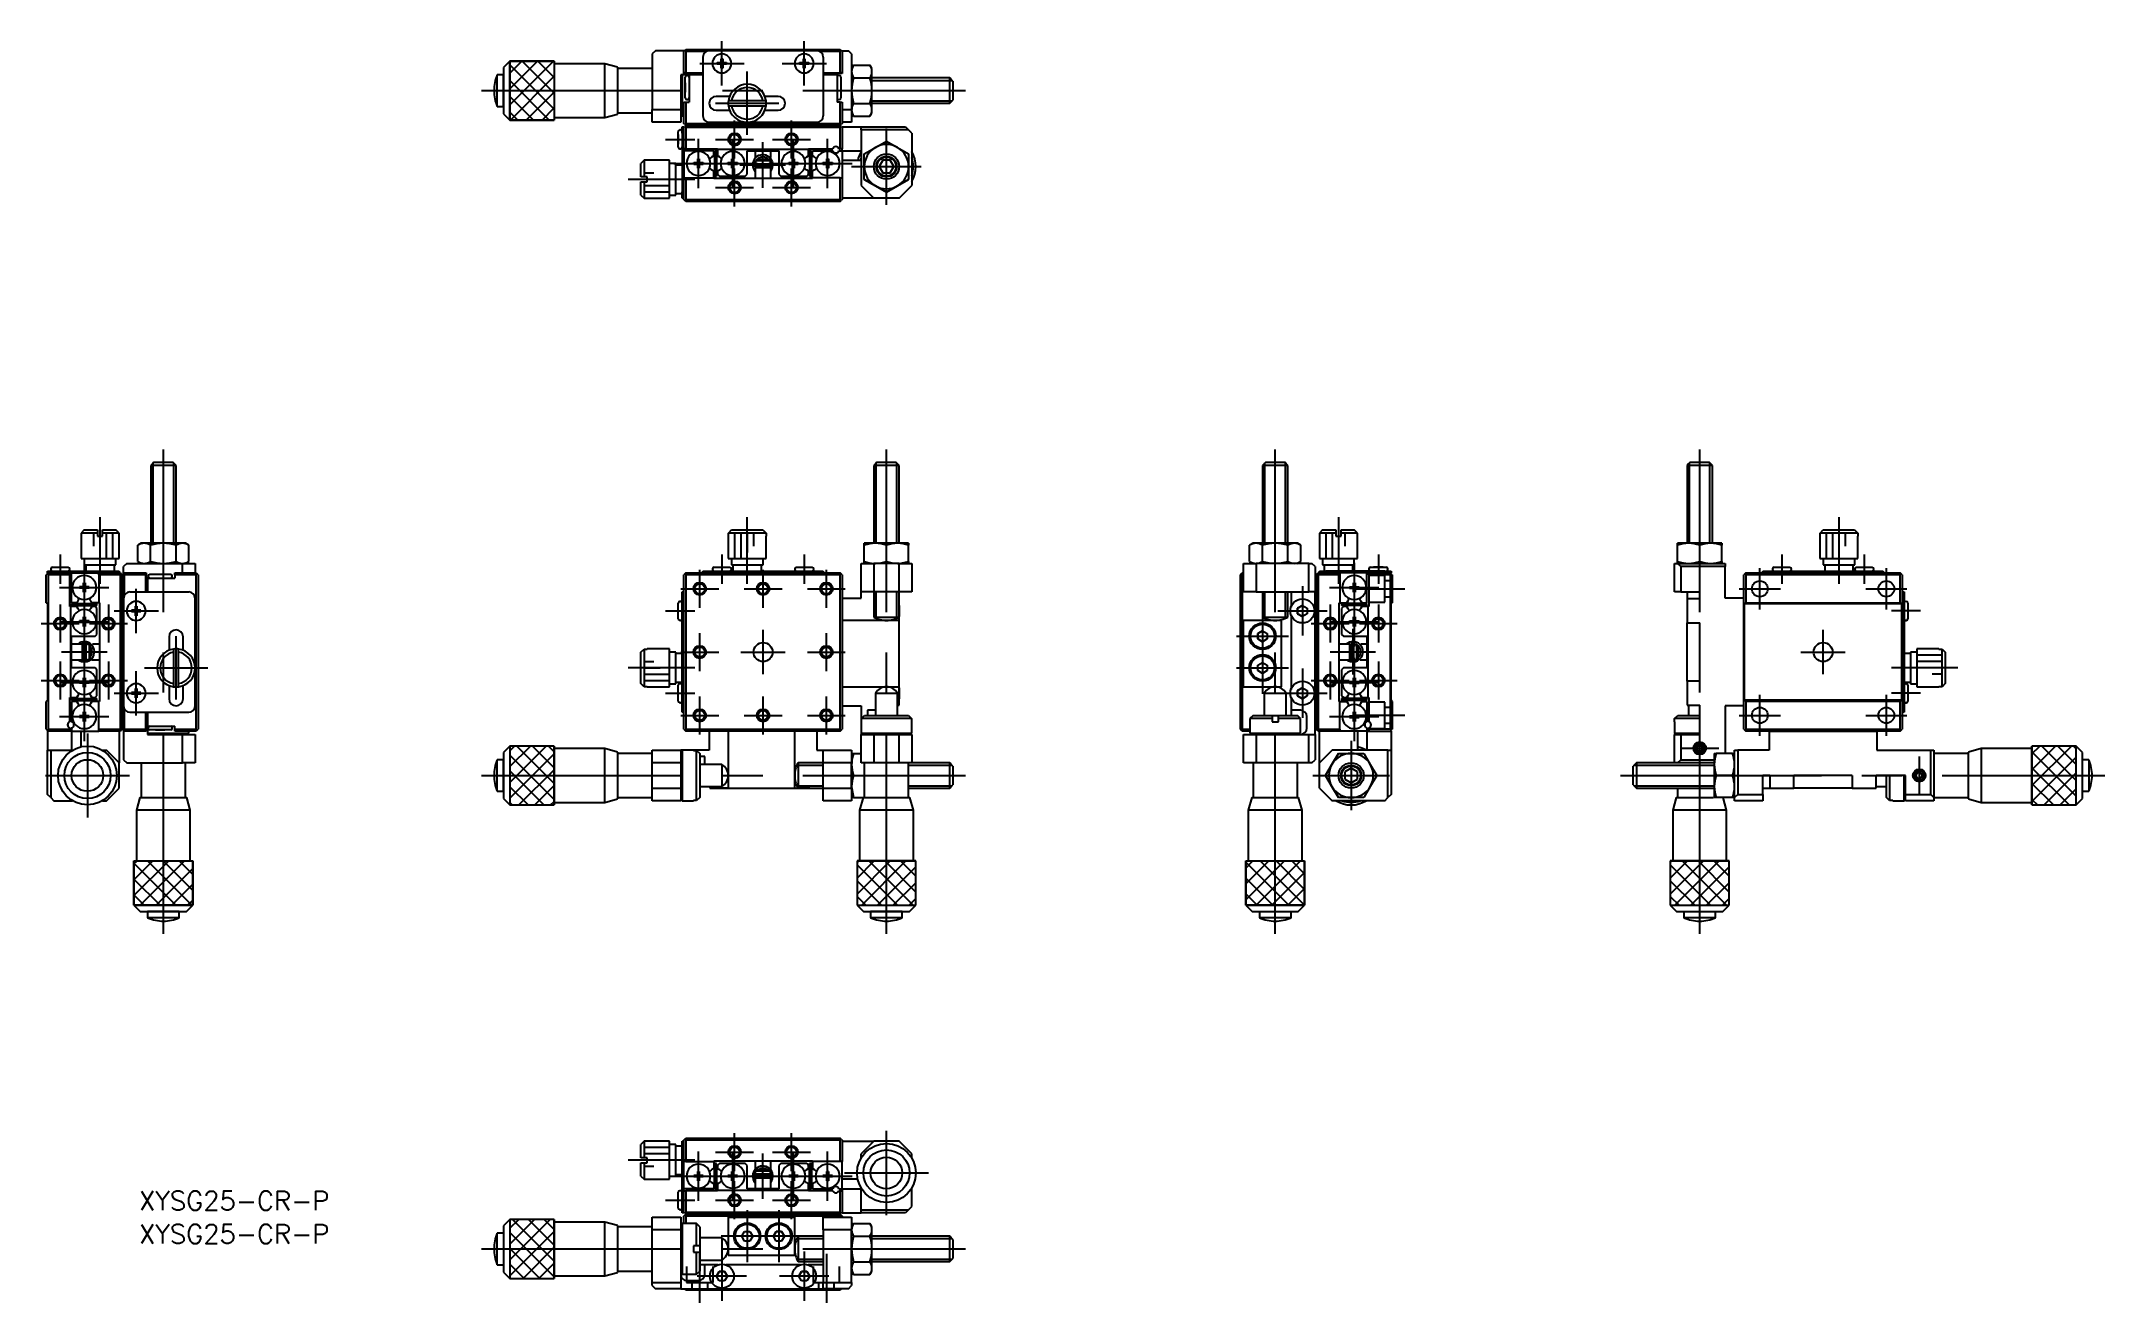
# Model space of a CAD drawing. Extents: x -134 to 192, y -83 to 116.
import ezdxf

# ---------------------------------------------------------------- set-up
doc = ezdxf.new("R2010")
doc.units = 0
doc.linetypes.add('CENTER', pattern=[50.8, 31.75, -6.35, 6.35, -6.35])
doc.linetypes.add('DASHED', pattern=[19.05, 12.7, -6.35])
doc.layers.get('0').update_dxf_attribs({"linetype": 'CONTINUOUS'})
doc.layers.add('CENTER', color=1, linetype='CONTINUOUS')
doc.styles.get("Standard").update_dxf_attribs({"font": 'txt.shx', "height": 3, "bigfont": 'bigfont.shx'})

msp = doc.modelspace()

# ---------------------------------------------------------------- texts
at = {"color": 7, "linetype": 'CONTINUOUS'}
for p in [(-118.114499, -68.684296), (-118.114499, -73.934296)]:
    msp.add_text('XYSG25-CR-P', height=3, dxfattribs=at).set_placement(p)

# ---------------------------------------------------------------- linework, layer by layer
at = {"color": 7, "linetype": 'CONTINUOUS'}
for p, q in [((-36.5, 114.501792), (-37, 114.001792)), ((-31.9, 114.501792), (-36.5, 114.501792)), ((-32, 114.401792), (-31.85, 114.551792)), ((-32, 111.001792), (-32, 114.401792)), ((-31.85, 114.551792), (-31.7, 114.701792)), ((-31.85, 114.551792), (-31.7, 114.401792)), ((-31.7, 114.701792), (-7.3, 114.701792)), ((-31.7, 114.401792), (-31.7, 111.001792)), ((-28.435889, 114.401792), (-31.7, 114.401792)), ((-11, 114.501792), (-28, 114.501792)), ((-7.3, 114.401792), (-10.56411, 114.401792)), ((-7.3, 114.701792), (-7.15, 114.551792)), ((-7.3, 114.401792), (-7.15, 114.551792)), ((-7.3, 111.001792), (-7.3, 114.401792)), ((-7.15, 114.551792), (-7, 114.401792)), ((-7.1, 114.501792), (-6, 114.501792)), ((-7, 114.401792), (-7, 111.001792)), ((-5.5, 114.001792), (-6, 114.501792)), ((-59.5, 112.851792), (-60.5, 111.851792)), ((-60.5, 111.851792), (-60.5, 108.201792)), ((-60.5, 111.851792), (-60.5, 110.701792)), ((-59.5, 112.851792), (-59.5, 108.201792)), ((-52.5, 112.851792), (-59.5, 112.851792)), ((-59.5, 110.965777), (-57.613984, 112.851792)), ((-59.5, 108.465777), (-55.113984, 112.851792)), ((-59.5, 105.965777), (-52.613984, 112.851792)), ((-59.5, 112.851792), (-52.5, 112.851792)), ((-59.5, 103.551792), (-59.5, 112.851792)), ((-59.5, 112.280583), (-52.5, 105.280583)), ((-57.571209, 112.851792), (-52.5, 107.780583)), ((-55.071209, 112.851792), (-52.5, 110.280583)), ((-52.571209, 112.851792), (-52.5, 112.780583)), ((-52.5, 112.851792), (-52.5, 103.551792)), ((-52.5, 112.851792), (-52.5, 103.551792)), ((-44.5, 112.451792), (-52.5, 112.451792)), ((-44.5, 103.951792), (-44.5, 112.451792)), ((-42.5, 111.901792), (-44.5, 112.451792)), ((-42.5, 111.901792), (-42.5, 108.201792)), ((-37, 111.701792), (-42.5, 111.701792)), ((-37, 114.001792), (-37, 105.201792)), ((-32, 110.901792), (-32, 111.001792)), ((-31.7, 111.001792), (-32, 111.001792)), ((-31.2, 110.901792), (-32, 110.901792)), ((-31.7, 111.001792), (-29, 111.001792)), ((-31.2, 110.701792), (-31.2, 110.901792)), ((-29, 113.501792), (-29, 104.201792)), ((-26.75, 112.376792), (-26.75, 112.626792)), ((-26.75, 112.626792), (-26.125, 112.626792)), ((-26.125, 112.376792), (-26.75, 112.376792)), ((-26.125, 112.626792), (-26.125, 113.251792)), ((-26.125, 113.251792), (-25.875, 113.251792)), ((-26.125, 111.751792), (-26.125, 112.376792)), ((-25.875, 111.751792), (-26.125, 111.751792)), ((-25.875, 112.626792), (-25.875, 113.251792)), ((-25.875, 113.251792), (-25.875, 112.626792)), ((-25.875, 112.626792), (-25.25, 112.626792)), ((-25.875, 111.751792), (-25.875, 112.376792)), ((-25.25, 112.376792), (-25.875, 112.376792)), ((-25.875, 112.376792), (-25.875, 111.751792)), ((-25.25, 112.376792), (-25.25, 112.626792)), ((-25.25, 112.626792), (-25.25, 112.376792)), ((-13.75, 112.376792), (-13.75, 112.626792)), ((-13.75, 112.626792), (-13.125, 112.626792)), ((-13.125, 112.376792), (-13.75, 112.376792)), ((-13.125, 112.626792), (-13.125, 113.251792)), ((-13.125, 113.251792), (-12.875, 113.251792)), ((-13.125, 111.751792), (-13.125, 112.376792)), ((-12.875, 111.751792), (-13.125, 111.751792)), ((-12.875, 112.626792), (-12.875, 113.251792)), ((-12.875, 113.251792), (-12.875, 112.626792)), ((-12.875, 112.626792), (-12.25, 112.626792)), ((-12.875, 111.751792), (-12.875, 112.376792)), ((-12.25, 112.376792), (-12.875, 112.376792)), ((-12.875, 112.376792), (-12.875, 111.751792)), ((-12.25, 112.376792), (-12.25, 112.626792)), ((-12.25, 112.626792), (-12.25, 112.376792)), ((-10, 113.501792), (-10, 104.201792)), ((-10, 111.001792), (-7.3, 111.001792)), ((-7, 110.901792), (-7.8, 110.901792)), ((-7.8, 110.901792), (-7.8, 110.701792)), ((-7, 111.001792), (-7.3, 111.001792)), ((-7, 111.001792), (-7, 110.901792)), ((-5.5, 114.001792), (-5.5, 105.201792)), ((-5.187392, 112.243244), (-5.5, 111.701792)), ((-5.187392, 112.243244), (-2.612607, 112.243244)), ((-2.3, 111.701792), (-2.612607, 112.243244)), ((-2.3, 111.232881), (-2.3, 111.701792)), ((-2.3, 108.201792), (-2.3, 111.232881)), ((-61.5, 108.201792), (-61.5, 110.701792)), ((-60.5, 110.701792), (-61.5, 110.701792)), ((-61.5, 105.701792), (-61.5, 108.201792)), ((-60.5, 108.201792), (-60.5, 110.701792)), ((-60.5, 110.701792), (-60.5, 105.701792)), ((-60.5, 108.201792), (-60.5, 104.551792)), ((-60.5, 105.701792), (-60.5, 108.201792)), ((-59.5, 109.780583), (-53.271209, 103.551792)), ((-59.5, 108.201792), (-59.5, 103.551792)), ((-59.413984, 103.551792), (-52.5, 110.465777)), ((-56.913984, 103.551792), (-52.5, 107.965777)), ((-42.5, 108.201792), (-42.5, 104.501792)), ((-32.5, 110.701792), (-32.5, 105.201792)), ((-31.2, 110.701792), (-32.5, 110.701792)), ((-32.3, 110.701792), (-32.3, 108.201792)), ((-32.3, 108.201792), (-32.3, 104.201792)), ((-31.8, 107.051792), (-31.8, 110.351792)), ((-31.8, 108.826792), (-31.8, 110.351792)), ((-31.8, 108.826792), (-31.8, 109.451792)), ((-31.8, 109.451792), (-31.8, 108.826792)), ((-31.8, 108.826792), (-31.8, 108.576792)), ((-31.8, 108.576792), (-31.8, 108.826792)), ((-31.8, 108.701792), (-31.8, 108.826792)), ((-31.8, 108.576792), (-31.8, 108.701792)), ((-31.8, 108.576792), (-31.8, 107.951792)), ((-31.8, 107.951792), (-31.8, 108.576792)), ((-31.8, 107.051792), (-31.8, 108.576792)), ((-31.45, 110.601792), (-31.55, 110.601792)), ((-29, 110.701792), (-31.2, 110.701792)), ((-31.2, 110.701792), (-31.2, 109.501792)), ((-31.2, 109.501792), (-31.2, 107.901792)), ((-31.2, 107.901792), (-31.2, 106.401792)), ((-7.8, 110.701792), (-10, 110.701792)), ((-7.8, 110.701792), (-7.8, 109.501792)), ((-7.8, 109.501792), (-7.8, 107.901792)), ((-7.8, 107.901792), (-7.8, 106.401792)), ((-7.45, 110.601792), (-7.55, 110.601792)), ((-7.2, 110.351792), (-7.2, 108.701792)), ((-7.2, 109.451792), (-7.2, 108.826792)), ((-7.2, 108.826792), (-7.2, 108.576792)), ((-7.2, 108.701792), (-7.2, 107.051792)), ((-7.2, 108.576792), (-7.2, 107.951792)), ((-5.187392, 110.222518), (-2.612607, 110.222518)), ((10, 110.201792), (-2.3, 110.201792)), ((-2.3, 105.170703), (-2.3, 108.201792)), ((10, 106.201792), (10, 110.201792)), ((10.25, 109.951792), (10, 110.201792)), ((10.5, 109.701792), (10.25, 109.951792)), ((10.5, 109.701792), (10.5, 106.701792)), ((-61.5, 105.701792), (-60.5, 105.701792)), ((-60.5, 105.701792), (-60.5, 104.551792)), ((-60.5, 104.551792), (-59.5, 103.551792)), ((-59.5, 107.280583), (-55.771209, 103.551792)), ((-59.5, 104.780583), (-58.271209, 103.551792)), ((-54.413984, 103.551792), (-52.5, 105.465777)), ((-44.5, 103.951792), (-42.5, 104.501792)), ((-42.5, 104.701792), (-37, 104.701792)), ((-37, 105.201792), (-32.5, 105.201792)), ((-37, 103.201792), (-37, 105.201792)), ((-32.5, 105.201792), (-32.5, 103.201792)), ((-32.5, 104.401792), (-32.3, 104.201792)), ((-32, 103.001792), (-32, 106.401792)), ((-32, 106.401792), (-31.7, 106.401792)), ((-31.7, 106.401792), (-31.7, 103.001792)), ((-31.7, 106.401792), (-31.2, 106.401792)), ((-31.55, 106.801792), (-31.45, 106.801792)), ((-24.791057, 107.301792), (-26.9, 107.301792)), ((-26.9, 105.101792), (-24.791057, 105.101792)), ((-24.467792, 106.601792), (-24.973213, 106.601792)), ((-24.973213, 105.801792), (-24.467792, 105.801792)), ((-19.532207, 106.601792), (-24.467792, 106.601792)), ((-24.467792, 105.801792), (-19.532207, 105.801792)), ((-19.026786, 106.601792), (-19.532207, 106.601792)), ((-19.532207, 105.801792), (-19.026786, 105.801792)), ((-17.1, 107.301792), (-19.208942, 107.301792)), ((-19.208942, 105.101792), (-17.1, 105.101792)), ((-7.3, 106.401792), (-7.8, 106.401792)), ((-7.55, 106.801792), (-7.45, 106.801792)), ((-7.3, 103.001792), (-7.3, 106.401792)), ((-7.3, 106.401792), (-7, 106.401792)), ((-7, 106.401792), (-7, 103.001792)), ((-7, 105.201792), (-5.5, 105.201792)), ((-5.497866, 105.251139), (-5.5, 105.170703)), ((-5.5, 105.201792), (-5.5, 103.201792)), ((-5.5, 104.701792), (-5.187392, 104.16034)), ((-5.187392, 106.181066), (-2.612607, 106.181066)), ((-2.612607, 104.16034), (-2.3, 104.701792)), ((-2.3, 106.201792), (10, 106.201792)), ((-2.3, 104.701792), (-2.3, 105.170703)), ((10, 106.201792), (10.25, 106.451792)), ((10.25, 106.451792), (10.5, 106.701792)), ((-59.5, 103.551792), (-52.5, 103.551792)), ((-52.5, 103.551792), (-59.5, 103.551792)), ((-52.5, 103.951792), (-44.5, 103.951792)), ((-32.5, 103.201792), (-37, 103.201792)), ((-32.9, 99.251792), (-32.9, 101.751792)), ((-32.9, 100.626792), (-32.9, 101.751792)), ((-32.9, 100.626792), (-32.9, 101.251792)), ((-32.9, 101.251792), (-32.9, 100.626792)), ((-32.55, 102.001792), (-32.65, 102.001792)), ((-32.3, 104.201792), (-32, 104.201792)), ((-32.3, 101.501792), (-32.3, 102.501792)), ((-32.3, 102.501792), (-32, 102.501792)), ((-32.3, 101.501792), (-32.3, 101.301792)), ((-32.3, 101.301792), (-32.3, 99.701792)), ((-31.85, 102.851792), (-32, 103.001792)), ((-32, 102.401792), (-31.85, 102.551792)), ((-32, 102.501792), (-32, 102.401792)), ((-32, 99.001792), (-32, 102.401792)), ((-31.7, 103.001792), (-31.85, 102.851792)), ((-31.85, 102.851792), (-31.7, 102.701792)), ((-31.7, 102.701792), (-31.85, 102.551792)), ((-31.85, 102.551792), (-31.7, 102.401792)), ((-31.7, 103.001792), (-7.3, 103.001792)), ((-27.3, 102.701792), (-31.7, 102.701792)), ((-31.7, 102.701792), (-27.3, 102.701792)), ((-7.3, 102.401792), (-31.7, 102.401792)), ((-31.7, 102.401792), (-31.7, 99.001792)), ((-28, 103.201792), (-22, 103.201792)), ((-11.7, 102.701792), (-27.3, 102.701792)), ((-27.1, 102.501792), (-27.3, 102.701792)), ((-11.9, 102.501792), (-27.1, 102.501792)), ((-22, 103.201792), (-11, 103.201792)), ((-11.7, 102.701792), (-11.9, 102.501792)), ((-7.3, 102.701792), (-11.7, 102.701792)), ((-11.7, 102.701792), (-7.3, 102.701792)), ((-7.15, 102.851792), (-7.3, 103.001792)), ((-7.3, 102.701792), (-7.15, 102.851792)), ((-7.15, 102.551792), (-7.3, 102.701792)), ((-7.3, 102.401792), (-7.15, 102.551792)), ((-7.3, 99.001792), (-7.3, 102.401792)), ((-7, 103.001792), (-7.15, 102.851792)), ((-7.15, 102.551792), (-7, 102.401792)), ((-5.5, 103.201792), (-7, 103.201792)), ((-7, 102.501792), (-4, 102.501792)), ((-7, 102.401792), (-7, 102.501792)), ((-7, 102.401792), (-7, 99.001792)), ((-5.187392, 104.16034), (-2.612607, 104.16034)), ((-4, 102.501792), (3, 102.501792)), ((-4, 102.001792), (-4, 102.501792)), ((-4, 102.001792), (-4, 93.201792)), ((3.5, 102.001792), (-4, 102.001792)), ((3, 102.501792), (3.5, 102.001792)), ((4, 101.501792), (3.5, 102.001792)), ((4, 101.501792), (4, 93.201792)), ((-32.9, 100.626792), (-32.9, 100.376792)), ((-32.9, 100.376792), (-32.9, 100.626792)), ((-32.9, 100.376792), (-32.9, 100.626792)), ((-32.9, 100.376792), (-32.9, 99.751792)), ((-32.9, 99.751792), (-32.9, 100.376792)), ((-32.9, 99.251792), (-32.9, 100.376792)), ((-32.65, 99.001792), (-32.55, 99.001792)), ((-32.3, 99.701792), (-32.3, 92.201792)), ((-31.7, 99.001792), (-32, 99.001792)), ((-32, 99.001792), (-32, 98.701792)), ((-32, 98.701792), (-32, 94.401792)), ((-27.3, 98.701792), (-32, 98.701792)), ((-31.7, 99.001792), (-26.7, 99.001792)), ((-27.59525, 97.732796), (-27.3, 97.903258)), ((-27.3, 97.903258), (-27.3, 98.701792)), ((-27.15, 98.701792), (-27.15, 94.701792)), ((-27.15, 98.701792), (-27.15, 97.882805)), ((-26.85, 98.701792), (-27.15, 98.701792)), ((-27.15, 97.951792), (-27.15, 95.451792)), ((-27.15, 97.951792), (-27.15, 97.882805)), ((-27.15, 97.951792), (-27.15, 97.882805)), ((-27.15, 97.951792), (-27.15, 97.882805)), ((-27.15, 97.951792), (-27.15, 97.882805)), ((-27.15, 97.951792), (-27.15, 97.882805)), ((-27.15, 97.951792), (-27.15, 97.882805)), ((-27.15, 97.951792), (-27.15, 97.882805)), ((-27.15, 97.951792), (-27.15, 97.882805)), ((-27.15, 97.951792), (-27.15, 97.882805)), ((-27.15, 97.951792), (-27.15, 97.882805)), ((-27.15, 97.951792), (-27.15, 97.882805)), ((-27.15, 97.951792), (-27.15, 97.882805)), ((-27.15, 97.951792), (-27.15, 97.882805)), ((-26.85, 98.701792), (-26.85, 94.701792)), ((-26.7, 99.001792), (-26.7, 98.901792)), ((-12.3, 98.901792), (-26.7, 98.901792)), ((-26.7, 98.901792), (-26.7, 97.903258)), ((-26.7, 97.903258), (-26.40475, 97.732796)), ((-22, 98.701792), (-17, 98.701792)), ((-22, 95.001792), (-22, 98.701792)), ((-20.77, 98.701792), (-20.77, 97.716579)), ((-18.27, 97.647559), (-18.27, 98.701792)), ((-17, 98.701792), (-17, 95.001792)), ((-12.59525, 97.732796), (-12.3, 97.903258)), ((-12.3, 99.001792), (-8.476969, 99.001792)), ((-12.3, 98.901792), (-12.3, 99.001792)), ((-12.3, 97.903258), (-12.3, 98.901792)), ((-12.15, 98.701792), (-12.15, 94.701792)), ((-11.85, 98.701792), (-12.15, 98.701792)), ((-12.15, 98.701792), (-12.15, 97.882805)), ((-12.15, 97.951792), (-12.15, 95.451792)), ((-12.15, 97.951792), (-12.15, 97.882805)), ((-12.15, 97.951792), (-12.15, 97.882805)), ((-12.15, 97.951792), (-12.15, 97.882805)), ((-12.15, 97.951792), (-12.15, 97.882805)), ((-12.15, 97.951792), (-12.15, 97.882805)), ((-12.15, 97.951792), (-12.15, 97.882805)), ((-12.15, 97.951792), (-12.15, 97.882805)), ((-12.15, 97.951792), (-12.15, 97.882805)), ((-12.15, 97.951792), (-12.15, 97.882805)), ((-12.15, 97.951792), (-12.15, 97.882805)), ((-12.15, 97.951792), (-12.15, 97.882805)), ((-12.15, 97.951792), (-12.15, 97.882805)), ((-12.15, 97.951792), (-12.15, 97.882805)), ((-11.85, 98.701792), (-11.85, 94.701792)), ((-11.7, 98.701792), (-8.476969, 98.701792)), ((-11.7, 97.903258), (-11.7, 98.701792)), ((-11.40475, 97.732796), (-11.7, 97.903258)), ((-7.52303, 99.001792), (-7.3, 99.001792)), ((-7.52303, 98.701792), (-7, 98.701792)), ((-7, 99.001792), (-7.3, 99.001792)), ((-7, 98.701792), (-7, 99.001792)), ((-7, 98.701792), (-7, 94.401792)), ((-7, 98.701792), (-4, 98.701792)), ((-3.5, 98.222518), (-1.75, 99.232881)), ((-3.5, 96.201792), (-3.5, 98.222518)), ((-1.75, 99.232881), (0, 100.243244)), ((0, 100.243244), (1.75, 99.232881)), ((1.75, 99.232881), (3.5, 98.222518)), ((3.5, 98.222518), (3.5, 96.201792)), ((-38.3, 97.201792), (-38.8, 96.701792)), ((-38.8, 94.601792), (-38.8, 96.701792)), ((-38.3, 94.601792), (-38.8, 94.601792)), ((-38.3, 97.201792), (-38.3, 94.601792)), ((-34.3, 97.201792), (-38.3, 97.201792)), ((-38.3, 95.201792), (-36.75, 95.201792)), ((-37.8, 94.601792), (-38.3, 94.601792)), ((-37.8, 93.801792), (-37.8, 94.601792)), ((-34.3, 94.201792), (-34.3, 97.201792)), ((-33.3, 96.701792), (-34.3, 96.701792)), ((-33.3, 94.201792), (-33.3, 96.701792)), ((-32.3, 96.451792), (-33.3, 96.451792)), ((-30.45, 96.826792), (-29.825, 96.826792)), ((-30.45, 96.576792), (-30.45, 96.826792)), ((-30.45, 96.576792), (-29.825, 96.576792)), ((-29.825, 96.576792), (-30.45, 96.576792)), ((-29.825, 96.826792), (-29.825, 97.451792)), ((-29.825, 97.451792), (-29.575, 97.451792)), ((-29.825, 95.951792), (-29.825, 96.576792)), ((-29.825, 95.951792), (-29.575, 95.951792)), ((-29.575, 95.951792), (-29.825, 95.951792)), ((-29.575, 96.826792), (-29.575, 97.451792)), ((-29.575, 97.451792), (-29.575, 96.826792)), ((-29.575, 96.826792), (-28.95, 96.826792)), ((-29.575, 96.576792), (-28.95, 96.576792)), ((-29.575, 95.951792), (-29.575, 96.576792)), ((-28.95, 96.576792), (-29.575, 96.576792)), ((-29.575, 96.576792), (-29.575, 95.951792)), ((-28.95, 96.576792), (-28.95, 96.826792)), ((-28.95, 96.826792), (-28.95, 96.576792)), ((-27.3, 95.500326), (-27.59525, 95.670789)), ((-27.3, 94.401792), (-27.3, 95.500326)), ((-27.15, 95.52078), (-27.15, 95.451792)), ((-27.15, 95.52078), (-27.15, 95.451792)), ((-27.15, 95.52078), (-27.15, 94.701792)), ((-27.15, 95.52078), (-27.15, 95.451792)), ((-27.15, 95.52078), (-27.15, 95.451792)), ((-27.15, 95.52078), (-27.15, 95.451792)), ((-27.15, 94.701792), (-26.85, 94.701792)), ((-26.40475, 95.670789), (-26.7, 95.500326)), ((-26.7, 95.500326), (-26.7, 95.001792)), ((-26.7, 95.001792), (-26.4, 94.701792)), ((-26.4, 94.701792), (-22.3, 94.701792)), ((-25.05, 96.576792), (-25.05, 96.826792)), ((-25.05, 96.826792), (-24.425, 96.826792)), ((-25.05, 96.576792), (-24.425, 96.576792)), ((-24.425, 96.576792), (-25.05, 96.576792)), ((-24.425, 96.826792), (-24.425, 97.451792)), ((-24.425, 97.451792), (-24.175, 97.451792)), ((-24.425, 95.951792), (-24.425, 96.576792)), ((-24.425, 95.951792), (-24.175, 95.951792)), ((-24.175, 95.951792), (-24.425, 95.951792)), ((-24.175, 96.826792), (-24.175, 97.451792)), ((-24.175, 97.451792), (-24.175, 96.826792)), ((-24.175, 96.826792), (-23.55, 96.826792)), ((-24.175, 96.576792), (-23.55, 96.576792)), ((-23.55, 96.576792), (-24.175, 96.576792)), ((-24.175, 95.951792), (-24.175, 96.576792)), ((-24.175, 96.576792), (-24.175, 95.951792)), ((-23.55, 96.576792), (-23.55, 96.826792)), ((-23.55, 96.826792), (-23.55, 96.576792)), ((-22.3, 94.701792), (-22, 95.001792)), ((-21.133504, 96.505965), (-21.146371, 96.401159)), ((-21.146371, 96.401159), (-21.096666, 96.30783)), ((-21.063267, 96.584247), (-21.133504, 96.505965)), ((-21.096666, 96.30783), (-21.005076, 96.259784)), ((-20.96411, 96.612188), (-21.063267, 96.584247)), ((-20.860432, 96.618057), (-20.96411, 96.612188)), ((-18.159489, 96.603411), (-20.939144, 96.603411)), ((-20.750163, 96.621627), (-20.860432, 96.618057)), ((-20.79014, 96.620492), (-20.753962, 96.800158)), ((-20.750129, 96.738085), (-20.773821, 96.71835)), ((-20.753962, 96.800158), (-20.700234, 96.954146)), ((-20.75, 96.801792), (-20.75, 96.601792)), ((-20.7, 96.801792), (-20.75, 96.801792)), ((-19.5, 96.601792), (-20.75, 96.601792)), ((-20.75, 96.601792), (-20.742871, 96.594664)), ((-20.511969, 96.239822), (-20.75, 96.001792)), ((-18.25, 96.001792), (-20.75, 96.001792)), ((-20.75, 96.001792), (-20.75, 94.301792)), ((-20.712779, 96.881519), (-20.726138, 96.887684)), ((-20.654702, 96.097212), (-20.720414, 96.243849)), ((-20.7, 96.873892), (-20.712779, 96.881519)), ((-20.70027, 96.924464), (-20.712554, 96.924169)), ((-20.706715, 96.938507), (-20.7, 96.931792)), ((-20.489949, 97.301792), (-20.7, 97.101792)), ((-18.3, 97.101792), (-20.7, 97.101792)), ((-20.7, 97.101792), (-20.7, 96.801792)), ((-20.639155, 96.112645), (-20.653077, 96.242413)), ((-18.51005, 97.301792), (-20.489949, 97.301792)), ((-18.25, 96.601792), (-19.5, 96.601792)), ((-18.3, 97.101792), (-18.51005, 97.301792)), ((-18.25, 96.001792), (-18.489727, 96.24152)), ((-18.3, 96.801792), (-18.3, 97.101792)), ((-18.25, 96.801792), (-18.3, 96.801792)), ((-18.253838, 96.597954), (-18.25, 96.601792)), ((-18.25, 96.601792), (-18.25, 96.801792)), ((-18.25, 94.301792), (-18.25, 96.001792)), ((-18.24323, 95.616569), (-18.25, 95.61998)), ((-18.207939, 95.601708), (-18.249958, 95.609314)), ((-18.169752, 96.614757), (-18.249765, 96.618504)), ((-18.236855, 95.61346), (-18.24323, 95.616569)), ((-18.230901, 95.610667), (-18.236855, 95.61346)), ((-18.225389, 95.6082), (-18.230901, 95.610667)), ((-18.220341, 95.606068), (-18.225389, 95.6082)), ((-18.215776, 95.60428), (-18.220341, 95.606068)), ((-18.211711, 95.602842), (-18.215776, 95.60428)), ((-18.208163, 95.601759), (-18.211711, 95.602842)), ((-18.205912, 95.601197), (-18.208163, 95.601759)), ((-18.203946, 95.600827), (-18.205912, 95.601197)), ((-18.202269, 95.600651), (-18.203946, 95.600827)), ((-18.200887, 95.600667), (-18.202269, 95.600651)), ((-18.1998, 95.600877), (-18.200887, 95.600667)), ((-18.199011, 95.60128), (-18.1998, 95.600877)), ((-18.198522, 95.601875), (-18.199011, 95.60128)), ((-18.198612, 95.601716), (-18.182255, 95.628837)), ((-18.198335, 95.60266), (-18.198522, 95.601875)), ((-18.182255, 95.628837), (-18.166401, 95.658264)), ((-18.046554, 96.590381), (-18.169752, 96.614757)), ((-18.166401, 95.658264), (-18.152037, 95.688438)), ((-18.154668, 96.239231), (-18.160801, 96.252275)), ((-18.141538, 96.208506), (-18.154668, 96.239231)), ((-18.152037, 95.688438), (-18.139199, 95.719283)), ((-18.129958, 96.177174), (-18.141538, 96.208506)), ((-18.139199, 95.719283), (-18.127917, 95.750722)), ((-18.119957, 96.14531), (-18.129958, 96.177174)), ((-18.127917, 95.750722), (-18.118219, 95.782677)), ((-18.111557, 96.112993), (-18.119957, 96.14531)), ((-18.118219, 95.782677), (-18.110129, 95.815071)), ((-18.104781, 96.080303), (-18.111557, 96.112993)), ((-18.110129, 95.815071), (-18.103665, 95.847824)), ((-18.099644, 96.047319), (-18.104781, 96.080303)), ((-18.103665, 95.847824), (-18.098844, 95.880854)), ((-18.096158, 96.014124), (-18.099644, 96.047319)), ((-18.098844, 95.880854), (-18.095678, 95.914081)), ((-18.094333, 95.980798), (-18.096158, 96.014124)), ((-18.095678, 95.914081), (-18.094173, 95.947423)), ((-18.094173, 95.947423), (-18.094333, 95.980798)), ((-18.069447, 96.266353), (-17.986438, 96.325233)), ((-17.973002, 96.521214), (-18.046554, 96.590381)), ((-17.986438, 96.325233), (-17.94967, 96.422038)), ((-17.94967, 96.422038), (-17.973002, 96.521214)), ((-17, 95.001792), (-16.7, 94.701792)), ((-16.7, 94.701792), (-12.6, 94.701792)), ((-15.45, 96.576792), (-15.45, 96.826792)), ((-15.45, 96.826792), (-14.825, 96.826792)), ((-15.45, 96.576792), (-14.825, 96.576792)), ((-14.825, 96.576792), (-15.45, 96.576792)), ((-14.825, 96.826792), (-14.825, 97.451792)), ((-14.825, 97.451792), (-14.575, 97.451792)), ((-14.825, 95.951792), (-14.825, 96.576792)), ((-14.825, 95.951792), (-14.575, 95.951792)), ((-14.575, 95.951792), (-14.825, 95.951792)), ((-14.575, 96.826792), (-14.575, 97.451792)), ((-14.575, 97.451792), (-14.575, 96.826792)), ((-14.575, 96.826792), (-13.95, 96.826792)), ((-14.575, 96.576792), (-13.95, 96.576792)), ((-13.95, 96.576792), (-14.575, 96.576792)), ((-14.575, 95.951792), (-14.575, 96.576792)), ((-14.575, 96.576792), (-14.575, 95.951792)), ((-13.95, 96.576792), (-13.95, 96.826792)), ((-13.95, 96.826792), (-13.95, 96.576792)), ((-12.6, 94.701792), (-12.3, 95.001792)), ((-12.3, 95.500326), (-12.59525, 95.670789)), ((-12.3, 95.001792), (-12.3, 95.500326)), ((-12.15, 95.52078), (-12.15, 94.701792)), ((-12.15, 94.701792), (-11.85, 94.701792)), ((-11.7, 95.500326), (-11.40475, 95.670789)), ((-11.7, 94.401792), (-11.7, 95.500326)), ((-10.05, 96.576792), (-10.05, 96.826792)), ((-10.05, 96.826792), (-9.425, 96.826792)), ((-10.05, 96.576792), (-9.425, 96.576792)), ((-9.425, 96.576792), (-10.05, 96.576792)), ((-9.425, 96.826792), (-9.425, 97.451792)), ((-9.425, 97.451792), (-9.175, 97.451792)), ((-9.425, 95.951792), (-9.425, 96.576792)), ((-9.425, 95.951792), (-9.175, 95.951792)), ((-9.175, 95.951792), (-9.425, 95.951792)), ((-9.175, 96.826792), (-9.175, 97.451792)), ((-9.175, 97.451792), (-9.175, 96.826792)), ((-9.175, 96.826792), (-8.55, 96.826792)), ((-9.175, 96.576792), (-8.55, 96.576792)), ((-9.175, 95.951792), (-9.175, 96.576792)), ((-8.55, 96.576792), (-9.175, 96.576792)), ((-9.175, 96.576792), (-9.175, 95.951792)), ((-8.55, 96.576792), (-8.55, 96.826792)), ((-8.55, 96.826792), (-8.55, 96.576792)), ((-7, 97.201792), (-4, 97.201792)), ((-3.5, 94.181066), (-3.5, 96.201792)), ((-0.57735, 97.201792), (-1.1547, 96.201792)), ((-1.1547, 96.201792), (-0.57735, 95.201792)), ((0.577351, 97.201792), (-0.57735, 97.201792)), ((-0.57735, 95.201792), (0.577351, 95.201792)), ((1.154701, 96.201792), (0.577351, 97.201792)), ((0.577351, 95.201792), (1.154701, 96.201792)), ((3.5, 96.201792), (3.5, 94.181066)), ((-38.8, 91.701792), (-38.8, 93.801792)), ((-38.8, 93.801792), (-38.3, 93.801792)), ((-38.8, 91.701792), (-38.3, 91.201792)), ((-38.3, 93.801792), (-38.3, 91.201792)), ((-38.3, 93.801792), (-37.8, 93.801792)), ((-38.3, 93.201792), (-34.3, 93.201792)), ((-38.3, 92.201792), (-34.3, 92.201792)), ((-37.8, 94.201792), (-35.75, 94.201792)), ((-34.3, 91.201792), (-34.3, 94.201792)), ((-34.3, 91.701792), (-33.3, 91.701792)), ((-33.3, 91.701792), (-33.3, 94.201792)), ((-33.3, 91.951792), (-32.3, 91.951792)), ((-32.3, 91.201792), (-32.3, 92.201792)), ((-32, 91.001792), (-32, 94.401792)), ((-32, 94.401792), (-31.7, 94.401792)), ((-31.7, 94.401792), (-31.7, 91.001792)), ((-31.7, 94.401792), (-27.3, 94.401792)), ((-27.3, 94.301792), (-27.3, 94.401792)), ((-20.3, 94.301792), (-27.3, 94.301792)), ((-18.7, 94.301792), (-20.3, 94.301792)), ((-11.7, 94.301792), (-18.7, 94.301792)), ((-7.3, 94.401792), (-11.7, 94.401792)), ((-11.7, 94.401792), (-11.7, 94.301792)), ((-7.3, 91.001792), (-7.3, 94.401792)), ((-7.3, 94.401792), (-7, 94.401792)), ((-7, 94.401792), (-7, 91.001792)), ((-4, 93.201792), (-2, 91.201792)), ((-1.75, 93.170703), (-3.5, 94.181066)), ((-3.5, 94.181066), (-1.75, 93.170703)), ((-1.75, 93.170703), (0, 92.16034)), ((0, 92.16034), (-1.75, 93.170703)), ((0, 92.16034), (1.75, 93.170703)), ((1.75, 93.170703), (0, 92.16034)), ((3.5, 94.181066), (1.75, 93.170703)), ((1.75, 93.170703), (3.5, 94.181066)), ((2, 91.201792), (4, 93.201792)), ((-38.3, 91.201792), (-34.3, 91.201792)), ((-32, 91.201792), (-32.3, 91.201792)), ((-31.85, 90.851792), (-32, 91.001792)), ((-31.7, 91.001792), (-31.85, 90.851792)), ((-31.7, 90.701792), (-31.85, 90.851792)), ((-31.7, 91.001792), (-7.3, 91.001792)), ((-7.3, 90.701792), (-31.7, 90.701792)), ((-7.15, 90.851792), (-7.3, 91.001792)), ((-7.3, 90.701792), (-7.15, 90.851792)), ((-7, 91.001792), (-7.15, 90.851792)), ((-2, 91.201792), (-7, 91.201792)), ((2, 91.201792), (-2, 91.201792)), ((-116, 49.25), (-116.25, 49)), ((-116.25, 49), (-116.25, 36.7)), ((-112.25, 49), (-116.25, 49)), ((-115.75, 49.5), (-116, 49.25)), ((-115.75, 49.5), (-112.75, 49.5)), ((-112.5, 49.25), (-112.75, 49.5)), ((-112.25, 49), (-112.5, 49.25)), ((-112.25, 36.7), (-112.25, 49)), ((-1.999999, 49), (-2, 36.7)), ((-1.749999, 49.25), (-1.999999, 49)), ((0.000001, 49), (-1.999999, 49)), ((-1.499999, 49.5), (-1.749999, 49.25)), ((-1.499999, 49.5), (0.000001, 49.5)), ((0.000001, 49.5), (1.500001, 49.5)), ((2.000001, 49), (0.000001, 49)), ((1.750001, 49.25), (1.500001, 49.5)), ((2.000001, 49), (1.750001, 49.25)), ((2, 36.7), (2.000001, 49)), ((59.673068, 49.25), (59.423068, 49)), ((59.423068, 49), (59.423068, 36.7)), ((63.423068, 49), (59.423068, 49)), ((59.923068, 49.5), (59.673068, 49.25)), ((59.923068, 49.5), (62.923068, 49.5)), ((63.173068, 49.25), (62.923068, 49.5)), ((63.423068, 49), (63.173068, 49.25)), ((63.423068, 36.7), (63.423068, 49)), ((126.75, 49.25), (126.5, 49)), ((126.5, 49), (126.5, 36.7)), ((130.5, 49), (126.5, 49)), ((127, 49.5), (126.75, 49.25)), ((127, 49.5), (130, 49.5)), ((127, 49.5), (128.5, 49.5)), ((130.25, 49.25), (130, 49.5)), ((130.5, 49), (130.25, 49.25)), ((130.5, 36.7), (130.5, 49)), ((-126.75, 38.8), (-127.25, 38.3)), ((-127.25, 38.3), (-127.25, 34.3)), ((-124.65, 38.3), (-127.25, 38.3)), ((-126.75, 38.8), (-124.65, 38.8)), ((-125.25, 36.25), (-125.25, 38.3)), ((-124.65, 38.8), (-124.65, 38.3)), ((-124.65, 38.3), (-124.65, 37.8)), ((-124.65, 37.8), (-123.85, 37.8)), ((-124.25, 35.25), (-124.25, 37.8)), ((-123.85, 38.8), (-121.75, 38.8)), ((-123.85, 38.3), (-123.85, 38.8)), ((-121.25, 38.3), (-123.85, 38.3)), ((-123.85, 37.8), (-123.85, 38.3)), ((-123.25, 34.3), (-123.25, 38.3)), ((-122.25, 34.3), (-122.25, 38.3)), ((-121.25, 38.3), (-121.75, 38.8)), ((-121.25, 34.3), (-121.25, 38.3)), ((-117.75, 36.7), (-118.291451, 36.387393)), ((-118.291451, 33.812607), (-118.291451, 36.387393)), ((-117.281088, 36.7), (-117.75, 36.7)), ((-114.25, 36.7), (-117.281088, 36.7)), ((-116.270725, 33.812607), (-116.270725, 36.387393)), ((-111.218911, 36.7), (-114.25, 36.7)), ((-112.229274, 33.812607), (-112.229274, 36.387393)), ((-110.75, 36.7), (-111.218911, 36.7)), ((-110.208548, 36.387393), (-110.75, 36.7)), ((-110.208548, 33.812607), (-110.208548, 36.387393)), ((-25, 37.8), (-25, 34.3)), ((-25, 37.8), (-24.973213, 37.8)), ((-24.973213, 38.3), (-24.467792, 38.8)), ((-19.026786, 38.3), (-24.973213, 38.3)), ((-24.973213, 37.8), (-24.973213, 38.3)), ((-24.467792, 38.8), (-19.532207, 38.8)), ((-24, 38.3), (-24, 34.3)), ((-23, 38.3), (-23, 34.3)), ((-22, 38.3), (-22, 35.25)), ((-21, 38.3), (-21, 36.25)), ((-19.532207, 38.8), (-19.026786, 38.3)), ((-19.026786, 38.3), (-19.026786, 37.8)), ((-19.026786, 37.8), (-19, 37.8)), ((-19, 34.3), (-19, 37.8)), ((-1.75, 36.7), (-3.5, 36.7)), ((-3.5, 36.387393), (-3.5, 36.7)), ((-3.5, 33.812607), (-3.5, 36.387393)), ((1.75, 36.7), (-1.75, 36.7)), ((0, 33.812607), (0, 36.387393)), ((3.5, 36.7), (1.75, 36.7)), ((3.5, 36.7), (3.5, 36.387393)), ((3.5, 33.812607), (3.5, 36.387393)), ((57.923068, 36.7), (57.381616, 36.387393)), ((57.381616, 33.812607), (57.381616, 36.387393)), ((58.391979, 36.7), (57.923068, 36.7)), ((61.423068, 36.7), (58.391979, 36.7)), ((59.402342, 33.812607), (59.402342, 36.387393)), ((64.454157, 36.7), (61.423068, 36.7)), ((63.443794, 33.812607), (63.443794, 36.387393)), ((64.923068, 36.7), (64.454157, 36.7)), ((65.46452, 36.387393), (64.923068, 36.7)), ((65.46452, 33.812607), (65.46452, 36.387393)), ((68.923068, 38.8), (68.423068, 38.3)), ((71.023068, 38.3), (68.423068, 38.3)), ((68.423068, 38.3), (68.423068, 34.3)), ((68.923068, 38.8), (71.023068, 38.8)), ((69.423068, 38.3), (69.423068, 34.3)), ((70.423068, 38.3), (70.423068, 34.3)), ((71.023068, 38.8), (71.023068, 38.3)), ((71.023068, 38.3), (71.023068, 37.8)), ((71.023068, 37.8), (71.823068, 37.8)), ((71.423068, 37.8), (71.423068, 35.25)), ((71.823068, 38.8), (73.923068, 38.8)), ((71.823068, 38.3), (71.823068, 38.8)), ((74.423068, 38.3), (71.823068, 38.3)), ((71.823068, 37.8), (71.823068, 38.3)), ((72.423068, 38.3), (72.423068, 36.25)), ((74.423068, 38.3), (73.923068, 38.8)), ((74.423068, 34.3), (74.423068, 38.3)), ((126.75, 36.7), (125, 36.7)), ((125, 36.387393), (125, 36.7)), ((126.5, 36.7), (125, 36.7)), ((125, 33.812607), (125, 36.387393)), ((130.25, 36.7), (126.75, 36.7)), ((128.5, 33.812607), (128.5, 36.387393)), ((132, 36.7), (130.25, 36.7)), ((132, 36.7), (130.5, 36.7)), ((132, 36.7), (132, 36.387393)), ((132, 33.812607), (132, 36.387393)), ((147.5, 37.8), (147.5, 34.3)), ((147.5, 37.8), (147.526787, 37.8)), ((147.526787, 38.3), (148.032208, 38.8)), ((153.473214, 38.3), (147.526787, 38.3)), ((147.526787, 37.8), (147.526787, 38.3)), ((148.032208, 38.8), (152.967793, 38.8)), ((148.5, 38.3), (148.5, 34.3)), ((149.5, 38.3), (149.5, 34.3)), ((150.5, 38.25), (150.5, 35.25)), ((151.5, 38.3), (151.5, 36.25)), ((152.967793, 38.8), (153.473214, 38.3)), ((153.473214, 38.3), (153.473214, 37.8)), ((153.473214, 37.8), (153.5, 37.8)), ((153.5, 34.3), (153.5, 37.8)), ((-132.05, 32.65), (-132.05, 32.55)), ((-131.8, 32.9), (-129.3, 32.9)), ((-131.3, 32.9), (-130.675, 32.9)), ((-130.675, 32.9), (-130.425, 32.9)), ((-130.425, 32.9), (-129.8, 32.9)), ((-129.05, 32.55), (-129.05, 32.65)), ((-127.25, 34.3), (-121.25, 34.3)), ((-126.75, 34.3), (-126.75, 33.3)), ((-126.75, 33.3), (-121.75, 33.3)), ((-126.5, 33.3), (-126.5, 32.3)), ((-122, 32.3), (-122, 33.3)), ((-121.75, 33.3), (-121.75, 34.3)), ((-120.05, 33.5), (-120.55, 33)), ((-120.55, 31.9), (-120.55, 33)), ((-120.05, 33.5), (-111.25, 33.5)), ((-118.291451, 33.812607), (-117.75, 33.5)), ((-111.299346, 33.502133), (-111.218911, 33.5)), ((-111.25, 33.5), (-109.25, 33.5)), ((-111.25, 32), (-111.25, 33.5)), ((-110.75, 33.5), (-110.208548, 33.812607)), ((-109.25, 33.5), (-109.25, 32)), ((-27.5, 32.65), (-27.5, 32.55)), ((-27.25, 32.9), (-26, 32.9)), ((-26, 32.9), (-24.75, 32.9)), ((-25, 34.3), (-19, 34.3)), ((-24.5, 34.3), (-24.5, 33.3)), ((-24.5, 33.3), (-19.5, 33.3)), ((-24.5, 32.55), (-24.5, 32.65)), ((-24.25, 33.3), (-24.25, 32.3)), ((-19.75, 32.3), (-19.75, 33.3)), ((-19.5, 33.3), (-19.5, 34.3)), ((-14.5, 32.65), (-14.5, 32.55)), ((-14.25, 32.9), (-13, 32.9)), ((-13, 32.9), (-11.75, 32.9)), ((-11.5, 32.55), (-11.5, 32.65)), ((-4, 29), (-4, 33.5)), ((-4, 33.5), (-2, 33.5)), ((-3.5, 33.5), (-3.5, 33.812607)), ((-2, 33.5), (-2, 29)), ((2, 33.5), (-2, 33.5)), ((-1.974827, 33.505551), (-1.75, 33.5)), ((1.75, 33.5), (2.038984, 33.509163)), ((2, 29), (2, 33.5)), ((2, 33.5), (4, 33.5)), ((2.038984, 33.509163), (3.5, 33.812607)), ((3.5, 33.812607), (3.5, 33.5)), ((4, 33.5), (4, 29)), ((56.423068, 29), (56.423068, 33.5)), ((56.423068, 33.5), (58.423068, 33.5)), ((57.381616, 33.812607), (57.923068, 33.5)), ((58.391979, 33.5), (58.443414, 33.500873)), ((58.423068, 33.5), (58.423068, 29)), ((66.723068, 33.5), (58.423068, 33.5)), ((64.923068, 33.5), (65.46452, 33.812607)), ((66.723068, 29), (66.723068, 33.5)), ((66.723068, 33.5), (67.223068, 33.5)), ((67.723068, 33), (67.223068, 33.5)), ((67.723068, 33), (67.723068, 29)), ((68.423068, 34.3), (71.423068, 34.3)), ((68.923068, 34.3), (68.923068, 33.3)), ((68.923068, 33.3), (71.423068, 33.3)), ((69.173068, 33.3), (69.173068, 32.3)), ((71.423068, 34.3), (74.423068, 34.3)), ((71.423068, 33.3), (73.923068, 33.3)), ((73.673068, 32.3), (73.673068, 33.3)), ((73.923068, 33.3), (73.923068, 34.3)), ((76.223068, 32.65), (76.223068, 32.55)), ((76.473068, 32.9), (78.973068, 32.9)), ((76.473068, 32.9), (77.598068, 32.9)), ((77.598068, 32.9), (76.973068, 32.9)), ((76.973068, 32.9), (77.598068, 32.9)), ((77.848068, 32.9), (77.598068, 32.9)), ((77.598068, 32.9), (77.848068, 32.9)), ((77.598068, 32.9), (77.848068, 32.9)), ((77.848068, 32.9), (78.973068, 32.9)), ((77.848068, 32.9), (78.473068, 32.9)), ((78.473068, 32.9), (77.848068, 32.9)), ((79.223068, 32.55), (79.223068, 32.65)), ((124.5, 29), (124.5, 33.5)), ((124.5, 33.5), (125, 33.5)), ((125, 33.5), (125, 33.812607)), ((125, 33.5), (132.5, 33.5)), ((125.5, 33), (125, 33.5)), ((125.5, 33), (125.5, 29)), ((132.5, 33), (125.5, 33)), ((132, 33.812607), (132, 33.5)), ((132.5, 33.5), (132.5, 33)), ((132.5, 28), (132.5, 33)), ((140, 32.65), (140, 32.55)), ((140.25, 32.9), (142.75, 32.9)), ((143, 32.55), (143, 32.65)), ((147.5, 34.3), (153.5, 34.3)), ((148, 34.3), (148, 33.3)), ((148, 33.3), (153, 33.3)), ((148.25, 33.3), (148.25, 32.3)), ((152.75, 32.3), (152.75, 33.3)), ((153, 33.3), (153, 34.3)), ((153, 32.65), (153, 32.55)), ((153.25, 32.9), (155.75, 32.9)), ((156, 32.55), (156, 32.65)), ((-132.6, 31.85), (-132.75, 31.7)), ((-132.75, 27.3), (-132.75, 31.7)), ((-132.6, 31.85), (-132.45, 32)), ((-132.45, 31.7), (-132.6, 31.85)), ((-132.55, 32.3), (-131.55, 32.3)), ((-132.55, 32), (-132.55, 32.3)), ((-132.45, 32), (-132.55, 32)), ((-132.45, 32), (-129.05, 32)), ((-132.45, 31.7), (-132.45, 7.3)), ((-129.05, 31.7), (-132.45, 31.7)), ((-131.55, 32.3), (-131.35, 32.3)), ((-131.35, 32.3), (-129.75, 32.3)), ((-129.75, 32.3), (-122.25, 32.3)), ((-129.05, 32), (-128.75, 32)), ((-129.05, 32), (-129.05, 31.7)), ((-129.05, 26.7), (-129.05, 31.7)), ((-128.75, 27.3), (-128.75, 32)), ((-128.75, 32), (-124.45, 32)), ((-126.875, 29.825), (-127.5, 29.825)), ((-127.5, 29.575), (-127.5, 29.825)), ((-127.5, 29.825), (-126.875, 29.825)), ((-126.875, 29.575), (-127.5, 29.575)), ((-126.625, 30.45), (-126.875, 30.45)), ((-126.875, 29.825), (-126.875, 30.45)), ((-126.875, 30.45), (-126.625, 30.45)), ((-126.875, 28.95), (-126.875, 29.575)), ((-126.625, 29.825), (-126.625, 30.45)), ((-126.625, 30.45), (-126.625, 29.825)), ((-126, 29.825), (-126.625, 29.825)), ((-126.625, 29.825), (-126, 29.825)), ((-126.625, 28.95), (-126.625, 29.575)), ((-126, 29.575), (-126.625, 29.575)), ((-126.625, 29.575), (-126.625, 28.95)), ((-126, 29.575), (-126, 29.825)), ((-126, 29.825), (-126, 29.575)), ((-124.45, 32), (-121.05, 32)), ((-124.45, 31.7), (-124.45, 32)), ((-121.05, 31.7), (-124.45, 31.7)), ((-124.45, 31.7), (-124.45, 27.3)), ((-122.25, 32.3), (-121.25, 32.3)), ((-121.25, 32.3), (-121.25, 32)), ((-121.05, 32), (-120.9, 31.85)), ((-120.9, 31.85), (-121.05, 31.7)), ((-121.05, 7.3), (-121.05, 31.7)), ((-120.9, 31.85), (-120.75, 31.7)), ((-120.75, 31.7), (-120.6, 31.85)), ((-120.75, 31.7), (-120.75, 7.3)), ((-120.75, 7.3), (-120.75, 31.7)), ((-120.6, 31.85), (-120.45, 32)), ((-120.45, 31.7), (-120.6, 31.85)), ((-120.45, 32), (-117.05, 32)), ((-120.45, 31.7), (-120.45, 28.43589)), ((-117.05, 31.7), (-120.45, 31.7)), ((-117.05, 32), (-116.95, 32)), ((-117.05, 32), (-117.05, 31.7)), ((-117.05, 29), (-117.05, 31.7)), ((-116.95, 32), (-116.95, 31.2)), ((-116.95, 31.2), (-116.75, 31.2)), ((-116.75, 31.2), (-115.55, 31.2)), ((-116.75, 31.2), (-116.75, 29)), ((-116.65, 31.55), (-116.65, 31.45)), ((-116.4, 31.8), (-114.75, 31.8)), ((-115.55, 31.2), (-113.95, 31.2)), ((-115.5, 31.8), (-114.875, 31.8)), ((-114.875, 31.8), (-114.625, 31.8)), ((-114.75, 31.8), (-113.1, 31.8)), ((-114.625, 31.8), (-114, 31.8)), ((-113.95, 31.2), (-112.45, 31.2)), ((-112.85, 31.45), (-112.85, 31.55)), ((-112.45, 32), (-109.05, 32)), ((-112.45, 31.7), (-112.45, 32)), ((-112.45, 31.7), (-112.45, 31.2)), ((-109.05, 31.7), (-112.45, 31.7)), ((-109.05, 32), (-108.9, 31.85)), ((-108.9, 31.85), (-109.05, 31.7)), ((-109.05, 7.3), (-109.05, 31.7)), ((-108.75, 31.7), (-108.9, 31.85)), ((-108.75, 31.7), (-108.75, 7.3)), ((-31.85, 31.85), (-32, 31.7)), ((-32, 7.3), (-32, 31.7)), ((-31.7, 32), (-31.85, 31.85)), ((-31.7, 31.7), (-31.85, 31.85)), ((-31.7, 32), (-7.3, 32)), ((-31.7, 31.7), (-31.7, 7.3)), ((-7.3, 31.7), (-31.7, 31.7)), ((-29, 32.3), (-28, 32.3)), ((-29, 32), (-29, 32.3)), ((-28, 32.3), (-26.8, 32.3)), ((-26.8, 32.3), (-25.2, 32.3)), ((-25.2, 32.3), (-13.8, 32.3)), ((-13.8, 32.3), (-12.2, 32.3)), ((-12.2, 32.3), (-11, 32.3)), ((-11, 32.3), (-10, 32.3)), ((-10, 32.3), (-10, 32)), ((-7.15, 31.85), (-7.3, 32)), ((-7.3, 31.7), (-7.15, 31.85)), ((-7.3, 7.3), (-7.3, 31.7)), ((-7, 31.7), (-7.15, 31.85)), ((-7, 31.7), (-7, 7.3)), ((55.923068, 31.7), (56.073068, 31.85)), ((55.923068, 7.3), (55.923068, 31.7)), ((56.073068, 31.85), (56.223068, 32)), ((56.223068, 31.7), (56.073068, 31.85)), ((56.223068, 32), (56.423068, 32)), ((56.223068, 31.7), (56.223068, 7.3)), ((56.423068, 31.7), (56.223068, 31.7)), ((67.723068, 31.9), (67.773068, 31.85)), ((67.773068, 31.85), (67.723068, 31.8)), ((67.773068, 31.85), (67.923068, 31.7)), ((67.923068, 31.7), (68.073068, 31.85)), ((67.923068, 7.3), (67.923068, 31.7)), ((67.923068, 31.7), (67.923068, 7.3)), ((68.073068, 31.85), (68.223068, 32)), ((68.223068, 31.7), (68.073068, 31.85)), ((68.223068, 32), (71.623068, 32)), ((68.223068, 31.7), (68.223068, 7.3)), ((71.623068, 31.7), (68.223068, 31.7)), ((68.423068, 32.3), (69.423068, 32.3)), ((68.423068, 32), (68.423068, 32.3)), ((76.923068, 32.3), (69.423068, 32.3)), ((75.923068, 32), (71.623068, 32)), ((71.623068, 32), (71.623068, 31.7)), ((71.623068, 31.7), (71.623068, 27.3)), ((73.173068, 29.825), (73.173068, 29.575)), ((73.173068, 29.575), (73.173068, 29.825)), ((73.173068, 29.825), (73.798068, 29.825)), ((73.173068, 29.575), (73.798068, 29.575)), ((73.798068, 29.575), (73.173068, 29.575)), ((73.798068, 30.45), (73.798068, 29.825)), ((73.798068, 29.825), (73.798068, 30.45)), ((73.798068, 30.45), (74.048068, 30.45)), ((73.798068, 29.575), (73.798068, 28.95)), ((73.798068, 28.95), (73.798068, 29.575)), ((74.048068, 30.45), (74.048068, 29.825)), ((74.048068, 29.825), (74.673068, 29.825)), ((74.048068, 29.575), (74.673068, 29.575)), ((74.048068, 29.575), (74.048068, 28.95)), ((74.673068, 29.575), (74.048068, 29.575)), ((74.673068, 29.825), (74.673068, 29.575)), ((75.923068, 27.3), (75.923068, 32)), ((76.223068, 32), (75.923068, 32)), ((76.223068, 32), (79.623068, 32)), ((76.223068, 31.7), (76.223068, 32)), ((76.223068, 31.7), (76.223068, 26.7)), ((79.623068, 31.7), (76.223068, 31.7)), ((78.523068, 32.3), (76.923068, 32.3)), ((78.723068, 32.3), (78.523068, 32.3)), ((78.723068, 32.3), (79.723068, 32.3)), ((79.623068, 32), (79.773068, 31.85)), ((79.723068, 32), (79.623068, 32)), ((79.773068, 31.85), (79.623068, 31.7)), ((79.623068, 7.3), (79.623068, 31.7)), ((79.723068, 32.3), (79.723068, 32)), ((79.923068, 31.7), (79.773068, 31.85)), ((79.923068, 31.7), (79.923068, 27.3)), ((135.65, 31.85), (135.5, 31.7)), ((135.5, 7.3), (135.5, 31.7)), ((135.8, 32), (135.65, 31.85)), ((135.8, 31.7), (135.65, 31.85)), ((135.8, 32), (139.064111, 32)), ((160.2, 31.7), (135.8, 31.7)), ((135.8, 31.7), (135.8, 27.3)), ((138.5, 32.3), (139.5, 32.3)), ((138.5, 32), (138.5, 32.3)), ((139.5, 32), (139.064111, 32)), ((139.5, 32.3), (140.7, 32.3)), ((156.5, 32), (139.5, 32)), ((140.7, 32.3), (142.3, 32.3)), ((142.3, 32.3), (153.7, 32.3)), ((153.7, 32.3), (155.3, 32.3)), ((155.3, 32.3), (156.5, 32.3)), ((156.5, 32.3), (157.5, 32.3)), ((156.93589, 32), (156.5, 32)), ((156.93589, 32), (160.2, 32)), ((157.5, 32.3), (157.5, 32)), ((160.35, 31.85), (160.2, 32)), ((160.35, 31.85), (160.2, 31.7)), ((160.2, 27.3), (160.2, 31.7)), ((160.5, 31.7), (160.35, 31.85)), ((160.5, 31.7), (160.5, 7.3)), ((-132.75, 27.3), (-132.55, 27.1)), ((-132.55, 27.1), (-132.55, 11.9)), ((-128.95, 26.7), (-129.05, 26.7)), ((-128.95, 26.7), (-128.95, 12.3)), ((-127.951465, 26.7), (-128.95, 26.7)), ((-127.951465, 27.3), (-128.75, 27.3)), ((-128.75, 27.15), (-124.75, 27.15)), ((-128.75, 27.15), (-128.75, 26.85)), ((-128.75, 26.85), (-124.75, 26.85)), ((-128.75, 26.85), (-127.931012, 26.85)), ((-125.5, 26.849998), (-128, 26.849998)), ((-127.931012, 26.849998), (-128, 26.849998)), ((-127.931012, 26.849998), (-128, 26.849998)), ((-127.931012, 26.849998), (-128, 26.849998)), ((-127.931012, 26.849998), (-128, 26.849998)), ((-127.931012, 26.849998), (-128, 26.849998)), ((-127.931012, 26.849998), (-128, 26.849998)), ((-127.931012, 26.849998), (-128, 26.849998)), ((-127.931012, 26.849998), (-128, 26.849998)), ((-127.931012, 26.849998), (-128, 26.849998)), ((-127.931012, 26.849998), (-128, 26.849998)), ((-127.931012, 26.849998), (-128, 26.849998)), ((-127.931012, 26.849998), (-128, 26.849998)), ((-127.931012, 26.849998), (-128, 26.849998)), ((-127.781003, 27.59525), (-127.951465, 27.3)), ((-127.781003, 26.40475), (-127.951465, 26.7)), ((-126.625, 28.95), (-126.875, 28.95)), ((-125.548534, 27.3), (-125.718996, 27.59525)), ((-125.548534, 26.7), (-125.718996, 26.40475)), ((-125.568987, 26.85), (-124.75, 26.85)), ((-125.5, 26.849998), (-125.568987, 26.849998)), ((-125.5, 26.849998), (-125.568987, 26.849998)), ((-125.5, 26.849998), (-125.568987, 26.849998)), ((-125.5, 26.849998), (-125.568987, 26.849998)), ((-125.5, 26.849998), (-125.568987, 26.849998)), ((-125.5, 26.849998), (-125.568987, 26.849998)), ((-124.45, 27.3), (-125.548534, 27.3)), ((-125.05, 26.7), (-125.548534, 26.7)), ((-124.75, 26.4), (-125.05, 26.7)), ((-124.75, 26.85), (-124.75, 27.15)), ((-124.75, 22.3), (-124.75, 26.4)), ((-124.45, 27.3), (-124.35, 27.3)), ((-124.35, 27.3), (-124.35, 20.3)), ((-120.55, 28), (-120.55, 11)), ((-119.55, 29), (-110.25, 29)), ((-118.675, 26.125), (-119.3, 26.125)), ((-119.3, 25.875), (-119.3, 26.125)), ((-119.3, 26.125), (-118.675, 26.125)), ((-118.425, 26.75), (-118.675, 26.75)), ((-118.675, 26.125), (-118.675, 26.75)), ((-118.675, 26.75), (-118.425, 26.75)), ((-118.425, 26.75), (-118.425, 26.125)), ((-117.8, 26.125), (-118.425, 26.125)), ((-118.425, 26.125), (-117.8, 26.125)), ((-117.8, 26.125), (-117.8, 25.875)), ((-109.25, 17), (-109.25, 28)), ((-32.9, 26), (-32.9, 27.25)), ((-32.55, 27.5), (-32.65, 27.5)), ((-32.3, 28), (-32.3, 29)), ((-32.3, 29), (-32, 29)), ((-32.3, 26.8), (-32.3, 28)), ((-32.3, 25.2), (-32.3, 26.8)), ((-7, 28), (-4, 28)), ((-4, 28), (-4, 29)), ((-2, 29), (-4, 29)), ((2, 29), (-2, 29)), ((-2, 29), (-2, 25.035898)), ((2, 25.035898), (2, 29)), ((4, 29), (2, 29)), ((2, 26.866025), (2, 26.433013)), ((2, 26.433013), (2, 26.866025)), ((2, 26.433013), (2, 25.566987)), ((2, 25.566987), (2, 26.433013)), ((58.423068, 29), (56.423068, 29)), ((58.423068, 29), (66.723068, 29)), ((59.423068, 29), (59.423068, 25.035898)), ((63.423068, 25.035898), (63.423068, 29)), ((63.923068, 29), (63.923068, 26.608276)), ((65.723068, 26.866025), (64.973068, 26.433013)), ((64.973068, 26.433013), (65.723068, 26.866025)), ((64.973068, 26.433013), (64.973068, 25.566987)), ((64.973068, 25.566987), (64.973068, 26.433013)), ((65.723068, 26.866025), (66.473068, 26.433013)), ((66.473068, 26.433013), (66.473068, 25.566987)), ((67.723068, 29), (66.723068, 29)), ((67.723068, 6.5), (67.723068, 29)), ((71.523068, 20.3), (71.523068, 27.3)), ((71.523068, 27.3), (71.623068, 27.3)), ((71.623068, 27.3), (72.721602, 27.3)), ((75.923068, 27.15), (71.923068, 27.15)), ((72.742055, 27.15), (71.923068, 27.15)), ((71.923068, 27.15), (71.923068, 26.85)), ((75.923068, 26.85), (71.923068, 26.85)), ((72.223068, 26.7), (71.923068, 26.4)), ((71.923068, 26.4), (71.923068, 22.3)), ((72.721602, 26.7), (72.223068, 26.7)), ((75.173068, 27.15), (72.673068, 27.15)), ((72.721602, 27.3), (72.892064, 27.59525)), ((72.892064, 26.40475), (72.721602, 26.7)), ((73.798068, 28.95), (74.048068, 28.95)), ((74.048068, 28.95), (73.798068, 28.95)), ((74.954071, 27.59525), (75.124534, 27.3)), ((75.124534, 26.7), (74.954071, 26.40475)), ((75.923068, 27.15), (75.10408, 27.15)), ((75.173068, 27.15), (75.10408, 27.15)), ((75.173068, 27.15), (75.10408, 27.15)), ((75.173068, 27.15), (75.10408, 27.15)), ((75.173068, 27.15), (75.10408, 27.15)), ((75.173068, 27.15), (75.10408, 27.15)), ((75.173068, 27.15), (75.10408, 27.15)), ((75.173068, 27.15), (75.10408, 27.15)), ((75.173068, 27.15), (75.10408, 27.15)), ((75.173068, 27.15), (75.10408, 27.15)), ((75.173068, 27.15), (75.10408, 27.15)), ((75.173068, 27.15), (75.10408, 27.15)), ((75.173068, 27.15), (75.10408, 27.15)), ((75.173068, 27.15), (75.10408, 27.15)), ((75.124534, 27.3), (75.923068, 27.3)), ((76.123068, 26.7), (75.124534, 26.7)), ((75.923068, 26.85), (75.923068, 27.15)), ((76.123068, 12.3), (76.123068, 26.7)), ((76.223068, 26.7), (76.123068, 26.7)), ((79.723068, 27.1), (79.923068, 27.3)), ((79.723068, 11.9), (79.723068, 27.1)), ((125.5, 29), (124.5, 29)), ((125.5, 29), (128.5, 29)), ((126.5, 29), (126.5, 27.9)), ((128.5, 27.9), (126.5, 27.9)), ((126.5, 27.9), (126.5, 26)), ((128.5, 27.9), (128.5, 29)), ((135.5, 28), (132.5, 28)), ((135.6, 27.1), (135.8, 27.3)), ((135.6, 11.9), (135.6, 27.1)), ((160.4, 27.1), (135.6, 27.1)), ((135.8, 27.3), (160.2, 27.3)), ((160.2, 27.3), (160.4, 27.1)), ((160.4, 27.1), (160.4, 11.9)), ((160.5, 29), (160.8, 29)), ((160.8, 29), (160.8, 28)), ((160.8, 28), (160.8, 26.8)), ((160.8, 26.8), (160.8, 25.2)), ((161.15, 27.5), (161.05, 27.5)), ((161.4, 27.25), (161.4, 24.75)), ((-126.875, 24.425), (-127.5, 24.425)), ((-127.5, 24.175), (-127.5, 24.425)), ((-127.5, 24.425), (-126.875, 24.425)), ((-126.875, 24.175), (-127.5, 24.175)), ((-126.625, 25.05), (-126.875, 25.05)), ((-126.875, 24.425), (-126.875, 25.05)), ((-126.875, 25.05), (-126.625, 25.05)), ((-126.875, 23.55), (-126.875, 24.175)), ((-126.625, 23.55), (-126.875, 23.55)), ((-126.625, 24.425), (-126.625, 25.05)), ((-126.625, 25.05), (-126.625, 24.425)), ((-126, 24.425), (-126.625, 24.425)), ((-126.625, 24.425), (-126, 24.425)), ((-126.625, 23.55), (-126.625, 24.175)), ((-126.625, 24.175), (-126.625, 23.55)), ((-126, 24.175), (-126.625, 24.175)), ((-126, 24.175), (-126, 24.425)), ((-126, 24.425), (-126, 24.175)), ((-118.675, 25.875), (-119.3, 25.875)), ((-118.675, 25.25), (-118.675, 25.875)), ((-118.425, 25.25), (-118.675, 25.25)), ((-117.8, 25.875), (-118.425, 25.875)), ((-118.425, 25.875), (-118.425, 25.25)), ((-32.9, 24.75), (-32.9, 26)), ((-32.65, 24.5), (-32.55, 24.5)), ((-32.3, 13.8), (-32.3, 25.2)), ((2, 24.5), (-7, 24.5)), ((-2, 25.035898), (2, 25.035898)), ((2, 25.566987), (2, 25.133975)), ((2, 25.133975), (2, 25.566987)), ((2, 24.5), (2, 25.035898)), ((2, 24.5), (2, 25.035898)), ((2, 14), (2, 24.5)), ((56.423068, 14), (56.423068, 24.5)), ((62.423068, 24.5), (56.423068, 24.5)), ((59.423068, 22.866025), (58.673068, 22.433013)), ((58.673068, 22.433013), (59.423068, 22.866025)), ((59.423063, 25.035898), (60.246732, 25.035898)), ((59.423063, 25.035898), (59.673731, 25.035898)), ((59.423068, 22.866025), (60.173068, 22.433013)), ((59.673731, 25.035898), (63.171423, 25.035898)), ((60.246732, 25.035898), (61.423068, 25.035898)), ((61.423068, 25.035898), (62.599403, 25.035898)), ((62.423068, 14), (62.423068, 24.5)), ((62.599403, 25.035898), (63.423073, 25.035898)), ((63.171423, 25.035898), (63.423073, 25.035898)), ((63.923068, 25.391724), (63.923068, 13.608276)), ((64.973068, 25.566987), (65.723068, 25.133975)), ((65.723068, 25.133975), (64.973068, 25.566987)), ((66.473068, 25.566987), (65.723068, 25.133975)), ((73.173068, 24.425), (73.173068, 24.175)), ((73.173068, 24.175), (73.173068, 24.425)), ((73.173068, 24.425), (73.798068, 24.425)), ((73.173068, 24.175), (73.798068, 24.175)), ((73.798068, 24.175), (73.173068, 24.175)), ((73.798068, 25.05), (73.798068, 24.425)), ((73.798068, 24.425), (73.798068, 25.05)), ((73.798068, 25.05), (74.048068, 25.05)), ((73.798068, 24.175), (73.798068, 23.55)), ((73.798068, 23.55), (73.798068, 24.175)), ((73.798068, 23.55), (74.048068, 23.55)), ((74.048068, 23.55), (73.798068, 23.55)), ((74.048068, 25.05), (74.048068, 24.425)), ((74.048068, 24.425), (74.673068, 24.425)), ((74.048068, 24.175), (74.048068, 23.55)), ((74.048068, 24.175), (74.673068, 24.175)), ((74.673068, 24.175), (74.048068, 24.175)), ((74.673068, 24.425), (74.673068, 24.175)), ((126.5, 26), (126.5, 24.1)), ((126.5, 14.9), (126.5, 24.1)), ((126.5, 24.1), (128.5, 24.1)), ((128.5, 14.9), (128.5, 24.1)), ((160.8, 25.2), (160.8, 13.8)), ((161.05, 24.5), (161.15, 24.5)), ((-128.75, 17), (-128.75, 22)), ((-128.75, 22), (-125.05, 22)), ((-127.05, 20.77), (-128.75, 20.77)), ((-127.05, 18.27), (-127.05, 20.77)), ((-126.972843, 20.692843), (-127.05, 20.77)), ((-127.043293, 20.763512), (-126.970622, 20.779044)), ((-126.972672, 20.7), (-126.98, 20.7)), ((-126.932695, 21.065474), (-126.96247, 20.95837)), ((-126.855488, 21.133624), (-126.932695, 21.065474)), ((-126.753297, 21.146791), (-126.855488, 21.133624)), ((-126.662479, 21.101436), (-126.753297, 21.146791)), ((-126.611173, 21.012176), (-126.662479, 21.101436)), ((-126.45, 20.77), (-126.624817, 20.595183)), ((-126.616114, 20.706058), (-126.622649, 20.696392)), ((-126.610421, 20.716108), (-126.616114, 20.706058)), ((-126.61272, 18.15949), (-126.61272, 20.939144)), ((-126.600258, 20.908907), (-126.611173, 21.012176)), ((-126.605604, 20.726486), (-126.610421, 20.716108)), ((-126.601687, 20.737136), (-126.605604, 20.726486)), ((-126.598692, 20.747998), (-126.601687, 20.737136)), ((-126.598412, 20.912861), (-126.600441, 20.911672)), ((-126.595381, 20.781267), (-126.600258, 20.908907)), ((-126.596637, 20.759015), (-126.598692, 20.747998)), ((-126.569063, 20.929026), (-126.598412, 20.912861)), ((-126.595531, 20.770124), (-126.596637, 20.759015)), ((-126.595381, 20.781267), (-126.595531, 20.770124)), ((-126.538951, 20.943708), (-126.569063, 20.929026)), ((-126.508149, 20.956873), (-126.538951, 20.943708)), ((-126.476734, 20.968487), (-126.508149, 20.956873)), ((-126.444783, 20.978522), (-126.476734, 20.968487)), ((-126.45, 18.27), (-126.45, 20.77)), ((-126.25, 20.77), (-126.45, 20.77)), ((-126.412375, 20.986953), (-126.444783, 20.978522)), ((-126.379591, 20.993759), (-126.412375, 20.986953)), ((-126.34651, 20.998925), (-126.379591, 20.993759)), ((-126.313215, 21.002437), (-126.34651, 20.998925)), ((-126.279787, 21.004287), (-126.313215, 21.002437)), ((-126.246309, 21.004469), (-126.279787, 21.004287)), ((-126.25, 20.72), (-126.25, 20.77)), ((-125.95, 20.72), (-126.25, 20.72)), ((-126.212864, 21.002984), (-126.246309, 21.004469)), ((-126.179534, 20.999836), (-126.212864, 21.002984)), ((-126.1464, 20.995031), (-126.179534, 20.999836)), ((-126.113546, 20.988582), (-126.1464, 20.995031)), ((-126.081051, 20.980505), (-126.113546, 20.988582)), ((-126.048997, 20.970818), (-126.081051, 20.980505)), ((-126.017461, 20.959547), (-126.048997, 20.970818)), ((-125.986523, 20.946717), (-126.017461, 20.959547)), ((-125.999946, 20.72), (-125.984665, 20.743773)), ((-125.977229, 20.736164), (-125.988669, 20.718311)), ((-125.956258, 20.932362), (-125.986523, 20.946717)), ((-125.984665, 20.743773), (-125.978093, 20.754177)), ((-125.978093, 20.754177), (-125.971596, 20.764571)), ((-125.891473, 20.89444), (-125.977229, 20.736164)), ((-125.971596, 20.764571), (-125.965206, 20.774905)), ((-125.965206, 20.774905), (-125.958954, 20.785127)), ((-125.958954, 20.785127), (-125.952872, 20.795186)), ((-125.926742, 20.916517), (-125.956258, 20.932362)), ((-125.952872, 20.795186), (-125.946989, 20.805034)), ((-125.95, 18.32), (-125.95, 20.72)), ((-125.75, 20.509949), (-125.95, 20.72)), ((-125.946989, 20.805034), (-125.941334, 20.814622)), ((-125.941334, 20.814622), (-125.935936, 20.823901)), ((-125.935936, 20.823901), (-125.930822, 20.832826)), ((-125.930822, 20.832826), (-125.926015, 20.841354)), ((-125.899538, 20.900166), (-125.926742, 20.916517)), ((-125.926015, 20.841354), (-125.921542, 20.849441)), ((-125.921542, 20.849441), (-125.917422, 20.857047)), ((-125.917422, 20.857047), (-125.913678, 20.864136)), ((-125.913678, 20.864136), (-125.910326, 20.870672)), ((-125.910326, 20.870672), (-125.907385, 20.876622)), ((-125.907385, 20.876622), (-125.904868, 20.881958)), ((-125.904868, 20.881958), (-125.903425, 20.885178)), ((-125.903425, 20.885178), (-125.902181, 20.888102)), ((-125.902181, 20.888102), (-125.901139, 20.890725)), ((-125.901139, 20.890725), (-125.900303, 20.89304)), ((-125.900303, 20.89304), (-125.899673, 20.895041)), ((-125.899673, 20.895041), (-125.89925, 20.896726)), ((-125.899033, 20.899129), (-125.899537, 20.900166)), ((-125.89925, 20.896726), (-125.899037, 20.89809)), ((-125.899037, 20.89809), (-125.899033, 20.899129)), ((-125.75, 18.53005), (-125.75, 20.509949)), ((-124.35, 20.75), (-125.46979, 20.75)), ((-125.05, 22), (-124.75, 22.3)), ((-124.35, 20.3), (-124.35, 18.7)), ((-113.35, 21.9), (-113.35, 19.791057)), ((-112.65, 19.973214), (-112.65, 19.467792)), ((-111.85, 19.467792), (-111.85, 19.973214)), ((-111.15, 19.791057), (-111.15, 21.9)), ((-38.8, 19.467792), (-38.3, 19.973214)), ((-38.3, 19.973214), (-38.3, 14.026786)), ((-38.3, 19.973214), (-37.8, 19.973214)), ((-34.3, 20), (-37.8, 20)), ((-37.8, 19.973214), (-37.8, 20)), ((-34.3, 14), (-34.3, 20)), ((58.673068, 22.433013), (58.673068, 21.566987)), ((58.673068, 21.566987), (58.673068, 22.433013)), ((58.673068, 21.566987), (59.423068, 21.133975)), ((59.423068, 21.133975), (58.673068, 21.566987)), ((60.173068, 21.566987), (59.423068, 21.133975)), ((60.173068, 22.433013), (60.173068, 21.566987)), ((73.223068, 20.75), (71.523068, 20.75)), ((71.523068, 18.7), (71.523068, 20.3)), ((71.923068, 22.3), (72.223068, 22)), ((72.223068, 22), (75.923068, 22)), ((73.223068, 18.25), (73.223068, 20.75)), ((73.461098, 20.51197), (73.223068, 20.75)), ((73.318487, 20.654702), (73.465124, 20.720414)), ((73.333921, 20.639155), (73.463689, 20.653078)), ((73.529105, 21.096667), (73.48106, 21.005077)), ((73.622435, 21.146371), (73.529105, 21.096667)), ((73.727241, 21.133505), (73.622435, 21.146371)), ((73.805522, 21.063267), (73.727241, 21.133505)), ((73.833463, 20.964111), (73.805522, 21.063267)), ((73.823068, 20.75), (73.815939, 20.742871)), ((73.823068, 19.5), (73.823068, 20.75)), ((74.023068, 20.75), (73.823068, 20.75)), ((73.824687, 18.15949), (73.824687, 20.939144)), ((73.839333, 20.860433), (73.833463, 20.964111)), ((73.842902, 20.750163), (73.839333, 20.860433)), ((73.841768, 20.79014), (74.021434, 20.753962)), ((73.95936, 20.750129), (73.939626, 20.773821)), ((74.021434, 20.753962), (74.175421, 20.700234)), ((74.023068, 20.7), (74.023068, 20.75)), ((74.323068, 20.7), (74.023068, 20.7)), ((74.095168, 20.7), (74.102794, 20.712779)), ((74.102794, 20.712779), (74.10896, 20.726138)), ((74.145739, 20.700271), (74.145444, 20.712555)), ((74.159783, 20.706715), (74.153068, 20.7)), ((74.323068, 18.3), (74.323068, 20.7)), ((74.523068, 20.489949), (74.323068, 20.7)), ((74.523068, 18.51005), (74.523068, 20.489949)), ((75.923068, 20.77), (74.937854, 20.77)), ((75.923068, 22), (75.923068, 17)), ((162.8, 20), (162.8, 14)), ((166.3, 20), (162.8, 20)), ((166.3, 20), (166.3, 19.973214)), ((166.3, 19.973214), (166.8, 19.973214)), ((166.8, 14.026786), (166.8, 19.973214)), ((166.8, 19.973214), (167.3, 19.467792)), ((-128.75, 18.27), (-127.05, 18.27)), ((-125.05, 17), (-128.75, 17)), ((-127.05, 18.27), (-126.9714, 18.348599)), ((-126.970597, 18.318341), (-126.996504, 18.323295)), ((-126.950609, 18.071929), (-126.889517, 17.985373)), ((-126.889517, 17.985373), (-126.791436, 17.949522)), ((-126.791436, 17.949522), (-126.692781, 17.974262)), ((-126.692781, 17.974262), (-126.623341, 18.051534)), ((-126.623597, 18.443597), (-126.45, 18.27)), ((-126.623341, 18.051534), (-126.602296, 18.155463)), ((-126.602296, 18.155463), (-126.596867, 18.270824)), ((-126.596867, 18.270824), (-126.593519, 18.386946)), ((-126.503948, 18.323795), (-126.595579, 18.308728)), ((-126.593519, 18.386946), (-126.592914, 18.412573)), ((-126.553323, 18.373035), (-126.512655, 18.322051)), ((-126.45, 18.27), (-126.25, 18.27)), ((-126.25, 18.32), (-125.95, 18.32)), ((-126.25, 18.27), (-126.25, 18.32)), ((-125.95, 18.32), (-125.75, 18.53005)), ((-125.588753, 18.25), (-124.35, 18.25)), ((-124.75, 16.7), (-125.05, 17)), ((-124.75, 12.6), (-124.75, 16.7)), ((-124.35, 18.7), (-124.35, 11.7)), ((-112.65, 19.467792), (-112.65, 14.532207)), ((-111.85, 14.532207), (-111.85, 19.467792)), ((-109.25, 11), (-109.25, 17)), ((-38.8, 14.532207), (-38.8, 19.467792)), ((-38.3, 18), (-36.75, 18)), ((-38.3, 17), (-35.75, 17)), ((-33.3, 19.5), (-34.3, 19.5)), ((-33.3, 14.5), (-33.3, 19.5)), ((-32.3, 19.25), (-33.3, 19.25)), ((58.673068, 17.433013), (59.423068, 17.866025)), ((58.673068, 16.566987), (58.673068, 17.433013)), ((59.423068, 16.133975), (58.673068, 16.566987)), ((59.423068, 17.866025), (60.173068, 17.433013)), ((60.173068, 16.566987), (59.423068, 16.133975)), ((60.173068, 17.433013), (60.173068, 16.566987)), ((71.523068, 11.7), (71.523068, 18.7)), ((71.523068, 18.25), (73.223068, 18.25)), ((72.223068, 17), (71.923068, 16.7)), ((71.923068, 16.7), (71.923068, 12.6)), ((75.923068, 17), (72.223068, 17)), ((72.819284, 18.205063), (72.830589, 18.249959)), ((72.821926, 18.20227), (72.822103, 18.203946)), ((72.821943, 18.200887), (72.821926, 18.20227)), ((72.822152, 18.1998), (72.821943, 18.200887)), ((72.822103, 18.203946), (72.822473, 18.205912)), ((72.822555, 18.199012), (72.822152, 18.1998)), ((72.822473, 18.205912), (72.823035, 18.208164)), ((72.82315, 18.198523), (72.822555, 18.199012)), ((72.822991, 18.198612), (72.850112, 18.182256)), ((72.823035, 18.208164), (72.824117, 18.211712)), ((72.823936, 18.198335), (72.82315, 18.198523)), ((72.824117, 18.211712), (72.825555, 18.215776)), ((72.825555, 18.215776), (72.827344, 18.220341)), ((72.827344, 18.220341), (72.829475, 18.225389)), ((72.829475, 18.225389), (72.831943, 18.230901)), ((72.831943, 18.230901), (72.834736, 18.236856)), ((72.834736, 18.236856), (72.837844, 18.24323)), ((72.837844, 18.24323), (72.841255, 18.25)), ((72.850112, 18.182256), (72.879539, 18.166402)), ((72.879539, 18.166402), (72.909713, 18.152038)), ((72.909713, 18.152038), (72.940558, 18.139199)), ((72.940558, 18.139199), (72.971997, 18.127917)), ((72.971997, 18.127917), (73.003953, 18.118219)), ((73.003953, 18.118219), (73.036347, 18.110129)), ((73.036347, 18.110129), (73.069099, 18.103666)), ((73.069099, 18.103666), (73.102129, 18.098845)), ((73.102129, 18.098845), (73.135356, 18.095678)), ((73.135356, 18.095678), (73.168698, 18.094173)), ((73.168698, 18.094173), (73.202073, 18.094333)), ((73.202073, 18.094333), (73.235399, 18.096159)), ((73.223068, 18.25), (73.462796, 18.489728)), ((73.235399, 18.096159), (73.268595, 18.099644)), ((73.268595, 18.099644), (73.301578, 18.104781)), ((73.301578, 18.104781), (73.334268, 18.111558)), ((73.334268, 18.111558), (73.366585, 18.119957)), ((73.366585, 18.119957), (73.398449, 18.129959)), ((73.398449, 18.129959), (73.429782, 18.141538)), ((73.429782, 18.141538), (73.460506, 18.154668)), ((73.460506, 18.154668), (73.47355, 18.160801)), ((73.487628, 18.069448), (73.546508, 17.986439)), ((73.546508, 17.986439), (73.643313, 17.949671)), ((73.643313, 17.949671), (73.742489, 17.973003)), ((73.742489, 17.973003), (73.811657, 18.046555)), ((73.811657, 18.046555), (73.836033, 18.169752)), ((73.819229, 18.253839), (73.823068, 18.25)), ((73.823068, 18.25), (73.823068, 19.5)), ((73.823068, 18.25), (74.023068, 18.25)), ((73.836033, 18.169752), (73.839779, 18.249765)), ((74.023068, 18.3), (74.323068, 18.3)), ((74.023068, 18.25), (74.023068, 18.3)), ((74.323068, 18.3), (74.523068, 18.51005)), ((74.868834, 18.27), (75.923068, 18.27)), ((161.8, 19.25), (160.8, 19.25)), ((161.8, 19.5), (161.8, 14.5)), ((162.8, 19.5), (161.8, 19.5)), ((166.8, 19), (162.8, 19)), ((166.8, 18), (162.8, 18)), ((166.8, 17), (164.25, 17)), ((167.3, 19.467792), (167.3, 14.532207)), ((-126.875, 14.825), (-127.5, 14.825)), ((-127.5, 14.575), (-127.5, 14.825)), ((-127.5, 14.825), (-126.875, 14.825)), ((-126.875, 14.575), (-127.5, 14.575)), ((-126.625, 15.45), (-126.875, 15.45)), ((-126.875, 14.825), (-126.875, 15.45)), ((-126.875, 15.45), (-126.625, 15.45)), ((-126.875, 13.95), (-126.875, 14.575)), ((-126.625, 13.95), (-126.875, 13.95)), ((-126.625, 14.825), (-126.625, 15.45)), ((-126.625, 15.45), (-126.625, 14.825)), ((-126, 14.825), (-126.625, 14.825)), ((-126.625, 14.825), (-126, 14.825)), ((-126.625, 13.95), (-126.625, 14.575)), ((-126, 14.575), (-126.625, 14.575)), ((-126.625, 14.575), (-126.625, 13.95)), ((-126, 14.575), (-126, 14.825)), ((-126, 14.825), (-126, 14.575)), ((-118.675, 13.125), (-119.3, 13.125)), ((-119.3, 12.875), (-119.3, 13.125)), ((-119.3, 13.125), (-118.675, 13.125)), ((-118.425, 13.75), (-118.675, 13.75)), ((-118.675, 13.125), (-118.675, 13.75)), ((-118.675, 13.75), (-118.425, 13.75)), ((-118.425, 13.75), (-118.425, 13.125)), ((-117.8, 13.125), (-118.425, 13.125)), ((-118.425, 13.125), (-117.8, 13.125)), ((-117.8, 13.125), (-117.8, 12.875)), ((-113.35, 14.208943), (-113.35, 12.1)), ((-112.65, 14.532207), (-112.65, 14.026786)), ((-111.85, 14.026786), (-111.85, 14.532207)), ((-111.15, 12.1), (-111.15, 14.208943)), ((-38.3, 14.026786), (-38.8, 14.532207)), ((-38.3, 16), (-34.3, 16)), ((-38.3, 15), (-34.3, 15)), ((-37.8, 14.026786), (-38.3, 14.026786)), ((-37.8, 14), (-37.8, 14.026786)), ((-37.8, 14), (-34.3, 14)), ((-34.3, 14.5), (-33.3, 14.5)), ((-33.3, 14.75), (-32.3, 14.75)), ((-32.9, 13), (-32.9, 14.25)), ((-32.55, 14.5), (-32.65, 14.5)), ((-32.3, 12.2), (-32.3, 13.8)), ((-7, 14), (2, 14)), ((2, 11.1), (2, 14)), ((2, 13), (2, 14)), ((2, 13.866025), (2, 13.433013)), ((2, 13.433013), (2, 13.866025)), ((2, 13.433013), (2, 12.566987)), ((2, 12.566987), (2, 13.433013)), ((56.423068, 14), (62.423068, 14)), ((65.723068, 13.866025), (64.973068, 13.433013)), ((64.973068, 13.433013), (65.723068, 13.866025)), ((64.973068, 13.433013), (64.973068, 12.566987)), ((64.973068, 12.566987), (64.973068, 13.433013)), ((65.723068, 13.866025), (66.473068, 13.433013)), ((66.473068, 13.433013), (66.473068, 12.566987)), ((73.173068, 14.825), (73.173068, 14.575)), ((73.173068, 14.575), (73.173068, 14.825)), ((73.173068, 14.825), (73.798068, 14.825)), ((73.173068, 14.575), (73.798068, 14.575)), ((73.798068, 14.575), (73.173068, 14.575)), ((73.798068, 15.45), (73.798068, 14.825)), ((73.798068, 14.825), (73.798068, 15.45)), ((73.798068, 15.45), (74.048068, 15.45)), ((73.798068, 14.575), (73.798068, 13.95)), ((73.798068, 13.95), (73.798068, 14.575)), ((73.798068, 13.95), (74.048068, 13.95)), ((74.048068, 13.95), (73.798068, 13.95)), ((74.048068, 15.45), (74.048068, 14.825)), ((74.048068, 14.825), (74.673068, 14.825)), ((74.048068, 14.575), (74.673068, 14.575)), ((74.048068, 14.575), (74.048068, 13.95)), ((74.673068, 14.575), (74.048068, 14.575)), ((74.673068, 14.825), (74.673068, 14.575)), ((128.5, 14.9), (126.5, 14.9)), ((126.5, 14.9), (126.5, 13)), ((160.8, 14.75), (161.8, 14.75)), ((160.8, 13.8), (160.8, 12.2)), ((161.15, 14.5), (161.05, 14.5)), ((161.4, 14.25), (161.4, 11.75)), ((161.8, 14.5), (162.8, 14.5)), ((162.8, 14), (166.3, 14)), ((166.8, 16), (165.25, 16)), ((166.3, 14.026786), (166.3, 14)), ((166.8, 14.026786), (166.3, 14.026786)), ((167.3, 14.532207), (166.8, 14.026786)), ((-132.55, 11.9), (-132.75, 11.7)), ((-132.75, 7.3), (-132.75, 11.7)), ((-129.05, 8.47697), (-129.05, 12.3)), ((-129.05, 12.3), (-128.95, 12.3)), ((-128.95, 12.3), (-127.951465, 12.3)), ((-128.75, 12.15), (-124.75, 12.15)), ((-128.75, 12.15), (-128.75, 11.85)), ((-128.75, 11.85), (-124.75, 11.85)), ((-128.75, 11.85), (-127.931012, 11.85)), ((-128.75, 11.7), (-128.75, 8.47697)), ((-127.951465, 11.7), (-128.75, 11.7)), ((-125.5, 11.849998), (-128, 11.849998)), ((-127.931012, 11.849998), (-128, 11.849998)), ((-127.931012, 11.849998), (-128, 11.849998)), ((-127.931012, 11.849998), (-128, 11.849998)), ((-127.931012, 11.849998), (-128, 11.849998)), ((-127.931012, 11.849998), (-128, 11.849998)), ((-127.931012, 11.849998), (-128, 11.849998)), ((-127.931012, 11.849998), (-128, 11.849998)), ((-127.931012, 11.849998), (-128, 11.849998)), ((-127.931012, 11.849998), (-128, 11.849998)), ((-127.931012, 11.849998), (-128, 11.849998)), ((-127.931012, 11.849998), (-128, 11.849998)), ((-127.931012, 11.849998), (-128, 11.849998)), ((-127.931012, 11.849998), (-128, 11.849998)), ((-127.951465, 12.3), (-127.781003, 12.59525)), ((-127.781003, 11.40475), (-127.951465, 11.7)), ((-126.625, 10.05), (-126.875, 10.05)), ((-126.875, 9.425), (-126.875, 10.05)), ((-126.875, 10.05), (-126.625, 10.05)), ((-126.625, 9.425), (-126.625, 10.05)), ((-126.625, 10.05), (-126.625, 9.425)), ((-125.718996, 12.59525), (-125.548534, 12.3)), ((-125.548534, 11.7), (-125.718996, 11.40475)), ((-125.568987, 11.85), (-124.75, 11.85)), ((-125.5, 11.849998), (-125.568987, 11.849998)), ((-125.5, 11.849998), (-125.568987, 11.849998)), ((-125.5, 11.849998), (-125.568987, 11.849998)), ((-125.5, 11.849998), (-125.568987, 11.849998)), ((-125.5, 11.849998), (-125.568987, 11.849998)), ((-125.5, 11.849998), (-125.568987, 11.849998)), ((-125.5, 11.849998), (-125.568987, 11.849998)), ((-125.548534, 12.3), (-125.05, 12.3)), ((-124.45, 11.7), (-125.548534, 11.7)), ((-125.05, 12.3), (-124.75, 12.6)), ((-124.75, 11.85), (-124.75, 12.15)), ((-124.45, 7.3), (-124.45, 11.7)), ((-124.35, 11.7), (-124.45, 11.7)), ((-120.45, 10.56411), (-120.45, 7.3)), ((-119.55, 10), (-110.25, 10)), ((-118.675, 12.875), (-119.3, 12.875)), ((-118.675, 12.25), (-118.675, 12.875)), ((-118.425, 12.25), (-118.675, 12.25)), ((-118.425, 12.875), (-118.425, 12.25)), ((-117.8, 12.875), (-118.425, 12.875)), ((-117.05, 7.3), (-117.05, 10)), ((-116.75, 10), (-116.75, 7.8)), ((-32.9, 11.75), (-32.9, 13)), ((-32.65, 11.5), (-32.55, 11.5)), ((-32.3, 11), (-32.3, 12.2)), ((-32.3, 10), (-32.3, 11)), ((-32, 10), (-32.3, 10)), ((-7, 11), (-4, 11)), ((-4, 11), (-4, 8.5)), ((-1.75, 10.3), (-3, 10.3)), ((-3, 10.3), (-3, 9.5)), ((-1.75, 13), (1.75, 13)), ((-1.75, 13), (-1.75, 9.5)), ((1.75, 9.5), (1.75, 13)), ((1.75, 11.1), (2, 11.1)), ((2, 11.1), (2, 13)), ((2, 12.566987), (2, 12.133975)), ((2, 12.133975), (2, 12.566987)), ((59.673068, 13), (63.173068, 13)), ((59.673068, 13), (59.673068, 9.5)), ((63.173068, 9.5), (63.173068, 13)), ((63.923068, 12.391724), (63.923068, 10.3)), ((63.923068, 10.3), (63.923068, 9.5)), ((65.423068, 10.3), (63.923068, 10.3)), ((64.973068, 12.566987), (65.723068, 12.133975)), ((65.723068, 12.133975), (64.973068, 12.566987)), ((66.473068, 12.566987), (65.723068, 12.133975)), ((71.623068, 11.7), (71.523068, 11.7)), ((71.623068, 7.3), (71.623068, 11.7)), ((71.623068, 11.7), (72.721602, 11.7)), ((71.923068, 12.6), (72.223068, 12.3)), ((75.923068, 12.15), (71.923068, 12.15)), ((72.742055, 12.15), (71.923068, 12.15)), ((71.923068, 12.15), (71.923068, 11.85)), ((75.923068, 11.85), (71.923068, 11.85)), ((72.223068, 12.3), (72.721602, 12.3)), ((72.742055, 12.15), (72.673068, 12.15)), ((72.742055, 12.15), (72.673068, 12.15)), ((72.742055, 12.15), (72.673068, 12.15)), ((72.742055, 12.15), (72.673068, 12.15)), ((75.173068, 12.15), (72.673068, 12.15)), ((72.742055, 12.15), (72.673068, 12.15)), ((72.742055, 12.15), (72.673068, 12.15)), ((72.742055, 12.15), (72.673068, 12.15)), ((72.742055, 12.15), (72.673068, 12.15)), ((72.721602, 12.3), (72.892064, 12.59525)), ((72.721602, 11.7), (72.892064, 11.40475)), ((73.798068, 10.05), (73.798068, 9.425)), ((73.798068, 9.425), (73.798068, 10.05)), ((73.798068, 10.05), (74.048068, 10.05)), ((74.048068, 10.05), (74.048068, 9.425)), ((74.954071, 12.59525), (75.124534, 12.3)), ((74.954071, 11.40475), (75.124534, 11.7)), ((75.923068, 12.15), (75.10408, 12.15)), ((75.173068, 12.15), (75.10408, 12.15)), ((75.173068, 12.15), (75.10408, 12.15)), ((75.173068, 12.15), (75.10408, 12.15)), ((75.173068, 12.15), (75.10408, 12.15)), ((75.173068, 12.15), (75.10408, 12.15)), ((75.173068, 12.15), (75.10408, 12.15)), ((75.173068, 12.15), (75.10408, 12.15)), ((75.173068, 12.15), (75.10408, 12.15)), ((75.173068, 12.15), (75.10408, 12.15)), ((75.173068, 12.15), (75.10408, 12.15)), ((75.173068, 12.15), (75.10408, 12.15)), ((75.173068, 12.15), (75.10408, 12.15)), ((75.173068, 12.15), (75.10408, 12.15)), ((75.124534, 12.3), (76.223068, 12.3)), ((75.124534, 11.7), (75.923068, 11.7)), ((75.923068, 11.85), (75.923068, 12.15)), ((75.923068, 11.7), (75.923068, 8.47697)), ((76.223068, 12.3), (76.223068, 8.47697)), ((79.923068, 11.7), (79.723068, 11.9)), ((79.923068, 11.7), (79.923068, 7.3)), ((126.5, 13), (126.5, 11.1)), ((126.5, 11.1), (128.5, 11.1)), ((126.75, 11.1), (126.75, 9.5)), ((128.5, 6.5), (128.5, 11.1)), ((135.5, 11), (132.5, 11)), ((132.5, 11), (132.5, 3.5)), ((160.4, 11.9), (135.6, 11.9)), ((135.8, 11.7), (135.6, 11.9)), ((160.2, 11.7), (135.8, 11.7)), ((135.8, 11.7), (135.8, 7.3)), ((160.4, 11.9), (160.2, 11.7)), ((160.2, 7.3), (160.2, 11.7)), ((160.8, 10), (160.5, 10)), ((160.8, 12.2), (160.8, 11)), ((160.8, 11), (160.8, 10)), ((161.05, 11.5), (161.15, 11.5)), ((-132.75, 7.3), (-132.6, 7.15)), ((-132.6, 7.15), (-132.45, 7.3)), ((-132.45, 7), (-132.6, 7.15)), ((-132.55, 7), (-132.55, 4)), ((-132.45, 7), (-132.55, 7)), ((-132.45, 7.3), (-129.05, 7.3)), ((-129.05, 7), (-132.45, 7)), ((-129.05, 7.3), (-129.05, 7.52303)), ((-129.05, 7.3), (-129.05, 7)), ((-128.75, 7), (-129.05, 7)), ((-128.75, 7.52303), (-128.75, 7)), ((-128.75, 7), (-128.75, 4)), ((-128.75, 7), (-124.45, 7)), ((-126.875, 9.425), (-127.5, 9.425)), ((-127.5, 9.175), (-127.5, 9.425)), ((-127.5, 9.425), (-126.875, 9.425)), ((-126.875, 9.175), (-127.5, 9.175)), ((-127.25, 4.5412), (-127.25, 7)), ((-126.875, 8.55), (-126.875, 9.175)), ((-126.625, 8.55), (-126.875, 8.55)), ((-126, 9.425), (-126.625, 9.425)), ((-126.625, 9.425), (-126, 9.425)), ((-126.625, 8.55), (-126.625, 9.175)), ((-126, 9.175), (-126.625, 9.175)), ((-126.625, 9.175), (-126.625, 8.55)), ((-126, 9.175), (-126, 9.425)), ((-126, 9.425), (-126, 9.175)), ((-124.45, 7.3), (-121.05, 7.3)), ((-124.45, 7), (-124.45, 7.3)), ((-121.05, 7), (-124.45, 7)), ((-121.25, 7), (-121.25, 2)), ((-121.05, 7.3), (-120.9, 7.15)), ((-120.9, 7.15), (-121.05, 7)), ((-120.9, 7.15), (-120.75, 7.3)), ((-120.6, 7.15), (-120.75, 7.3)), ((-120.6, 7.15), (-120.45, 7.3)), ((-120.45, 7), (-120.6, 7.15)), ((-120.55, 7.1), (-120.55, 2.5)), ((-120.45, 7.3), (-117.05, 7.3)), ((-117.05, 7), (-120.45, 7)), ((-117.05, 7.3), (-117.05, 7)), ((-116.95, 7), (-117.05, 7)), ((-116.95, 7.8), (-116.95, 7)), ((-116.75, 7.8), (-116.95, 7.8)), ((-116.75, 7.8), (-115.55, 7.8)), ((-116.75, 7.8), (-116.75, 6.5)), ((-116.75, 6.7), (-114.25, 6.7)), ((-116.65, 7.55), (-116.65, 7.45)), ((-114.875, 7.2), (-116.4, 7.2)), ((-113.1, 7.2), (-116.4, 7.2)), ((-115.55, 7.8), (-113.95, 7.8)), ((-114.875, 7.2), (-115.5, 7.2)), ((-115.5, 7.2), (-114.875, 7.2)), ((-114.875, 7.2), (-114.625, 7.2)), ((-114.625, 7.2), (-114.875, 7.2)), ((-114.75, 7.2), (-114.875, 7.2)), ((-114.625, 7.2), (-114.75, 7.2)), ((-114.625, 7.2), (-114, 7.2)), ((-114, 7.2), (-114.625, 7.2)), ((-113.1, 7.2), (-114.625, 7.2)), ((-114.25, 6.7), (-110.25, 6.7)), ((-113.95, 7.8), (-112.45, 7.8)), ((-112.85, 7.45), (-112.85, 7.55)), ((-112.45, 7.3), (-112.45, 7.8)), ((-112.45, 7.3), (-109.05, 7.3)), ((-112.45, 7), (-112.45, 7.3)), ((-109.05, 7), (-112.45, 7)), ((-110.45, 6.5), (-110.25, 6.7)), ((-110.25, 6.7), (-110.25, 7)), ((-109.05, 7.3), (-108.9, 7.15)), ((-108.9, 7.15), (-109.05, 7)), ((-108.9, 7.15), (-108.75, 7.3)), ((-32, 7.3), (-31.85, 7.15)), ((-31.85, 7.15), (-31.7, 7.3)), ((-31.85, 7.15), (-31.7, 7)), ((-31.7, 7.3), (-7.3, 7.3)), ((-7.3, 7), (-31.7, 7)), ((-28, 7), (-28, 4)), ((-25, 7), (-25, -2)), ((-14.5, -2), (-14.5, 7)), ((-11, 7), (-11, 4)), ((-7.15, 7.15), (-7.3, 7.3)), ((-7.3, 7), (-7.15, 7.15)), ((-7.15, 7.15), (-7, 7.3)), ((-4, 8.5), (-4, 6.7)), ((-4, 8.5), (-3.968626, 8.5)), ((-4, 8.5), (-3.968626, 8.5)), ((-4, 6.7), (4, 6.7)), ((-4, 6.7), (-3.8, 6.5)), ((-4, 6.7), (-4, 6.5)), ((-3.968626, 9), (-3.464101, 9.5)), ((-3.968626, 8.5), (-3.968626, 9)), ((3.968627, 9), (-3.968626, 9)), ((-3.464101, 9.5), (3.464102, 9.5)), ((-3.464101, 9.5), (-2.958054, 9.5)), ((2.958055, 9.5), (3.464102, 9.5)), ((3.464102, 9.5), (3.968627, 9)), ((3.8, 6.5), (4, 6.7)), ((3.968627, 9), (3.968627, 8.5)), ((3.968627, 8.5), (4, 8.5)), ((3.968627, 8.5), (4, 8.5)), ((4, 6.7), (4, 8.5)), ((56.073068, 7.15), (55.923068, 7.3)), ((56.073068, 7.15), (56.223068, 7.3)), ((56.223068, 7), (56.073068, 7.15)), ((56.223068, 7.3), (57.423068, 7.3)), ((57.423068, 7), (56.223068, 7)), ((57.923068, 9.5), (57.423068, 9)), ((57.423068, 9), (57.423068, 6.7)), ((60.923068, 9), (57.423068, 9)), ((57.423068, 6.7), (65.423068, 6.7)), ((57.423068, 6.7), (57.623068, 6.5)), ((57.923068, 9.5), (60.923068, 9.5)), ((60.923068, 9.5), (60.923068, 9)), ((60.923068, 9), (60.923068, 8.5)), ((60.923068, 8.5), (61.923068, 8.5)), ((60.953764, 9.5), (61.892371, 9.5)), ((61.923068, 9.5), (64.923068, 9.5)), ((61.923068, 9), (61.923068, 9.5)), ((61.923068, 8.5), (61.923068, 9)), ((65.423068, 9), (61.923068, 9)), ((65.423068, 9), (64.923068, 9.5)), ((65.223068, 6.5), (65.423068, 6.7)), ((65.423068, 6.7), (65.423068, 9)), ((66.423068, 7.5), (66.423068, 9.3)), ((67.723068, 7.2), (67.773068, 7.15)), ((67.773068, 7.15), (67.723068, 7.1)), ((67.923068, 7.3), (67.773068, 7.15)), ((67.923068, 7.3), (68.073068, 7.15)), ((68.073068, 7.15), (68.223068, 7.3)), ((68.223068, 7), (68.073068, 7.15)), ((68.223068, 7.3), (71.623068, 7.3)), ((71.623068, 7), (68.223068, 7)), ((68.423068, 2), (68.423068, 7)), ((71.623068, 7.3), (71.623068, 7)), ((75.923068, 7), (71.623068, 7)), ((73.173068, 9.425), (73.173068, 9.175)), ((73.173068, 9.175), (73.173068, 9.425)), ((73.173068, 9.425), (73.798068, 9.425)), ((73.173068, 9.175), (73.798068, 9.175)), ((73.798068, 9.175), (73.173068, 9.175)), ((73.798068, 9.175), (73.798068, 8.55)), ((73.798068, 8.55), (73.798068, 9.175)), ((73.798068, 8.55), (74.048068, 8.55)), ((74.048068, 8.55), (73.798068, 8.55)), ((74.048068, 9.425), (74.673068, 9.425)), ((74.048068, 9.175), (74.673068, 9.175)), ((74.048068, 9.175), (74.048068, 8.55)), ((74.673068, 9.175), (74.048068, 9.175)), ((74.423068, 7), (74.423068, 4)), ((74.673068, 9.425), (74.673068, 9.175)), ((75.923068, 7.52303), (75.923068, 7)), ((75.923068, 7), (75.923068, 4)), ((75.923068, 7), (76.223068, 7)), ((76.223068, 7.52303), (76.223068, 7.3)), ((79.623068, 7.3), (76.223068, 7.3)), ((76.223068, 7.3), (76.223068, 7)), ((76.223068, 7), (79.673068, 7)), ((79.623068, 7.3), (79.773068, 7.15)), ((79.773068, 7.15), (79.623068, 7)), ((79.623068, 7), (79.723068, 7)), ((79.723068, 7), (79.723068, 4)), ((79.773068, 7.15), (79.923068, 7.3)), ((124.5, 8.5), (124.5, 6.7)), ((124.5, 8.5), (124.531374, 8.5)), ((124.5, 6.7), (128.5, 6.7)), ((124.5, 6.7), (124.7, 6.5)), ((124.531374, 9), (125.035899, 9.5)), ((124.531374, 8.5), (124.531374, 9)), ((128.5, 9), (124.531374, 9)), ((125.035899, 9.5), (128.5, 9.5)), ((135.5, 7.3), (135.65, 7.15)), ((135.65, 7.15), (135.8, 7.3)), ((135.65, 7.15), (135.8, 7)), ((135.8, 7.3), (160.2, 7.3)), ((139.5, 7), (135.8, 7)), ((139.5, 7), (156.5, 7)), ((139.5, 7), (139.5, 4)), ((160.2, 7), (156.5, 7)), ((156.5, 7), (156.5, 4)), ((160.2, 7.3), (160.35, 7.15)), ((160.2, 7), (160.35, 7.15)), ((160.35, 7.15), (160.5, 7.3)), ((-132.55, -3), (-132.55, 4)), ((-132.55, 4), (-132.05, 4)), ((-132.05, 4), (-132.05, -3.5)), ((-132.05, 4), (-128.621181, 4)), ((-123.878818, 4), (-123.25, 4)), ((-121.25, 2), (-123.25, 4)), ((-116.75, 6.5), (-111.25, 6.5)), ((-111.25, 6.5), (-109.25, 6.5)), ((-111.25, 2), (-111.25, 6.5)), ((-109.25, 6.5), (-109.25, 2)), ((-59.5, 4.65), (-60.5, 3.65)), ((-60.5, 3.65), (-60.5, -3.65)), ((-60.5, 3.65), (-60.5, 2.5)), ((-59.5, 4.65), (-59.5, -4.65)), ((-52.5, 4.65), (-59.5, 4.65)), ((-59.5, 3.917569), (-58.767569, 4.65)), ((-59.5, 1.417569), (-56.267569, 4.65)), ((-59.5, -1.082431), (-53.767569, 4.65)), ((-52.5, 4.65), (-59.5, 4.65)), ((-59.5, 4.65), (-59.5, -4.65)), ((-59.5, -3.582431), (-52.5, 3.417569)), ((-58.417624, 4.65), (-52.5, -1.267625)), ((-55.917624, 4.65), (-52.5, 1.232375)), ((-53.417624, 4.65), (-52.5, 3.732375)), ((-52.5, 4.65), (-52.5, 0)), ((-52.5, 0), (-52.5, 4.65)), ((-44.5, 4.25), (-52.5, 4.25)), ((-44.5, -4.25), (-44.5, 4.25)), ((-42.5, 3.7), (-44.5, 4.25)), ((-42.5, 3.7), (-42.5, -3.7)), ((-37, 3.5), (-42.5, 3.5)), ((-37, 4), (-32.5, 4)), ((-37, 2), (-37, 4)), ((-32.3, 4), (-32.5, 3.8)), ((-32.3, 4), (-32.5, 4)), ((-32.5, 4), (-32.5, 2)), ((-32.3, 4), (-32.3, -4)), ((-30.5, 4), (-32.3, 4)), ((-28, 4), (-30.5, 4)), ((-30.5, 4), (-30.5, 3.968627)), ((-30.5, 4), (-30.5, 3.968627)), ((-30.5, 3.968627), (-30, 3.968627)), ((-30, -3.968627), (-30, 3.968627)), ((-30, 3.968627), (-29.5, 3.464102)), ((-29.5, 3.464102), (-29.5, -3.464102)), ((-29.5, 3.464102), (-29.5, 2.958055)), ((-11, 4), (-10, 4)), ((-10, 4), (-5.5, 4)), ((-10, 2), (-10, 4)), ((-5.5, 4), (-5.5, 2)), ((-5.5, 3.5), (-5.187392, 3.5)), ((-5.187392, 3.5), (-4, 3.5)), ((-4, 2), (-4, 6.5)), ((-4, 6.5), (-2, 6.5)), ((-2, 6.5), (2, 6.5)), ((-2, 6.5), (-2, 2)), ((2, 2), (2, 6.5)), ((2, 6.5), (4, 6.5)), ((4, 6.5), (4, 2)), ((56.423068, 2), (56.423068, 6.5)), ((56.423068, 6.5), (58.423068, 6.5)), ((58.423068, 6.5), (66.723068, 6.5)), ((58.423068, 6.5), (58.423068, 2)), ((66.723068, 2), (66.723068, 6.5)), ((66.723068, 6.5), (67.723068, 6.5)), ((67.723068, 6.5), (67.723068, 2.5)), ((70.423068, 4), (68.423068, 2)), ((70.391979, 1.75), (71.402342, 3.5)), ((71.402342, 3.5), (70.391979, 1.75)), ((79.223068, 4), (70.423068, 4)), ((71.402342, 3.5), (73.423068, 3.5)), ((73.423068, 3.5), (75.443794, 3.5)), ((75.443794, 3.5), (76.454157, 1.75)), ((79.223068, -3.5), (79.223068, 4)), ((79.223068, 4), (79.723068, 4)), ((79.723068, 4), (79.723068, -3)), ((124.5, 2), (124.5, 6.5)), ((124.5, 6.5), (125.5, 6.5)), ((125.5, 6.5), (128.5, 6.5)), ((125.5, 6.5), (125.5, 2.5)), ((128.05, 4.132066), (128.050001, 4.467936)), ((128.05, 4.082056), (128.05, 4.132066)), ((128.05, 4.040193), (128.05, 4.082056)), ((128.05, 4.040193), (128.5, 3.780385)), ((128.086254, 4.019262), (128.05, 4.040193)), ((128.050001, 4.559808), (128.086255, 4.580739)), ((128.050001, 4.517946), (128.050001, 4.559808)), ((128.050001, 4.467936), (128.050001, 4.517946)), ((128.463746, 3.801316), (128.086254, 4.019262)), ((128.086255, 4.580739), (128.463747, 4.798684)), ((128.5, 3.780385), (128.463746, 3.801316)), ((128.463747, 4.798684), (128.500001, 4.819615)), ((128.5, 3.780385), (128.95, 4.040192)), ((128.536254, 3.801316), (128.5, 3.780385)), ((128.500001, 4.819615), (128.536255, 4.798684)), ((128.913746, 4.01926), (128.536254, 3.801316)), ((128.536255, 4.798684), (128.913747, 4.580738)), ((128.95, 4.040192), (128.913746, 4.01926)), ((128.913747, 4.580738), (128.950001, 4.559807)), ((128.950001, 4.467934), (128.95, 4.132064)), ((128.95, 4.132064), (128.95, 4.082054)), ((128.95, 4.082054), (128.95, 4.040192)), ((128.950001, 4.559807), (128.950001, 4.517944)), ((128.950001, 4.517944), (128.950001, 4.467934)), ((130.8, 3.5), (131.112608, 3.5)), ((130.8, 3.5), (130.8, 1.75)), ((130.8, 3.5), (130.8, 2)), ((133.687393, 3.5), (131.112608, 3.5)), ((133.687393, 3.5), (134, 3.5)), ((134, -3.5), (134, 4)), ((134, 4), (134.5, 4)), ((134.5, 4), (134.5, -3)), ((139.5, 4), (134.5, 4)), ((156.5, 4), (165, 4)), ((165, -3), (165, 4)), ((165, 4), (165.5, 4)), ((165.5, 4), (165.5, -3.5)), ((171, 3.5), (165.5, 3.5)), ((173, 4.25), (171, 3.7)), ((171, -3.7), (171, 3.7)), ((171, 3.5), (171, 3.7)), ((171, -3.5), (171, 3.5)), ((173, 4.25), (173, -4.25)), ((181, 4.25), (173, 4.25)), ((188, 4.65), (181, 4.65)), ((181, -4.65), (181, 4.65)), ((181, 4.25), (181, 4.65)), ((181, 3.417569), (182.232431, 4.65)), ((181, 0.917569), (184.732431, 4.65)), ((181, -1.582431), (187.232431, 4.65)), ((188, 4.65), (181, 4.65)), ((181, 4.65), (181, 2.125)), ((181, -4.25), (181, 4.25)), ((181, 0), (181, 4.25)), ((181, 3.732375), (188, -3.267625)), ((182.582376, 4.65), (188, -0.767625)), ((185.082376, 4.65), (188, 1.732375)), ((187.582376, 4.65), (188, 4.232375)), ((188, -4.65), (188, 4.65)), ((189, 3.65), (188, 4.65)), ((188, -4.65), (188, 4.65)), ((189, -3.65), (189, 3.65)), ((-121.25, -2), (-121.25, 2)), ((-120.55, 2.5), (-120.05, 2)), ((-120.05, 2), (-111.25, 2)), ((-117.75, 2), (-117.75, -3.5)), ((-109.25, 2), (-111.25, 2)), ((-110.75, -3.5), (-110.75, 2)), ((-61.5, -2.5), (-61.5, 2.5)), ((-60.5, 2.5), (-61.5, 2.5)), ((-60.5, -2.5), (-60.5, 2.5)), ((-60.5, 2.5), (-60.5, -2.5)), ((-59.5, 3.232375), (-52.5, -3.767625)), ((-59.5, 0.732375), (-54.117624, -4.65)), ((-58.067569, -4.65), (-52.5, 0.917569)), ((-52.5, 0), (-52.5, -4.65)), ((-52.5, -4.65), (-52.5, 0)), ((-37, -2), (-37, 2)), ((-32.5, 2), (-37, 2)), ((-32.5, 2), (-32.5, -2)), ((-28.7, 3), (-29.5, 3)), ((-26, 1.75), (-29.5, 1.75)), ((-28.7, 1.75), (-28.7, 3)), ((-26, 1.75), (-26, -1.75)), ((-13.964101, 2), (-13.964101, -2)), ((-10, 2), (-13.964101, 2)), ((-10, -2), (-10, 2)), ((-5.5, 2), (-10, 2)), ((-5.5, -2), (-5.5, 2)), ((-5.494448, 1.974828), (-5.5, 1.75)), ((-5.187392, 0), (-3.5, 0)), ((-2, 2), (-4, 2)), ((-3.5, 2), (-3.5, -3.5)), ((2, 2), (-2, 2)), ((4, 2), (2, 2)), ((3.5, -3.5), (3.5, 2)), ((10, 2), (4, 2)), ((10, 0), (10, 2)), ((10.25, 1.75), (10, 2)), ((10, -2), (10, 0)), ((10.5, 1.5), (10.25, 1.75)), ((10.5, 1.5), (10.5, 0)), ((10.5, 0), (10.5, -1.5)), ((58.423068, 2), (56.423068, 2)), ((57.923068, 2), (57.923068, -3.5)), ((66.723068, 2), (58.423068, 2)), ((64.923068, -3.5), (64.923068, 2)), ((67.223068, 2), (66.723068, 2)), ((67.223068, 2), (67.723068, 2.5)), ((68.423068, -2), (68.423068, 2)), ((70.391979, 1.75), (69.381616, 0)), ((69.381616, 0), (70.391979, 1.75)), ((70.391979, -1.75), (69.381616, 0)), ((69.381616, 0), (70.391979, -1.75)), ((73.423068, 1.1547), (72.423068, 0.57735)), ((72.423068, 0.57735), (72.423068, -0.57735)), ((74.423068, 0.57735), (73.423068, 1.1547)), ((74.423068, -0.57735), (74.423068, 0.57735)), ((76.454157, 1.75), (77.46452, 0)), ((77.46452, 0), (76.454157, -1.75)), ((118.25, 1.75), (118, 1.5)), ((118, -1.5), (118, 1.5)), ((118.5, 2), (118.25, 1.75)), ((118.5, 2), (118.5, -2)), ((130.8, 2), (118.5, 2)), ((125, 2), (124.5, 2)), ((125, 2), (125.5, 2.5)), ((130.799981, 2), (125, 2)), ((125.5, 2.5), (130.8, 2.5)), ((130.8, 1.75), (130.8, -1.75)), ((133.687393, 0), (131.112608, 0)), ((139.6, 0), (138.5, 0)), ((138.5, -3), (138.5, 0)), ((139.6, 0), (139.6, -2)), ((152.6, 0), (143.4, 0)), ((143.4, -2), (143.4, 0)), ((152.6, 0), (152.6, -2)), ((161, 0), (156.4, 0)), ((156.4, -2), (156.4, 0)), ((158, -3.464102), (158, 0)), ((158.5, 0), (158.5, -3.968627)), ((160.8, -4), (160.8, 0)), ((161, -3), (161, 0)), ((162.680385, 0.000001), (162.701317, 0.036255)), ((162.701317, -0.036254), (162.680385, 0.000001)), ((162.701317, 0.036255), (162.919262, 0.413746)), ((162.919262, 0.413746), (162.940193, 0.45)), ((162.940193, 0.45), (162.982056, 0.45)), ((162.982056, 0.45), (163.032066, 0.45)), ((163.032066, 0.45), (163.367936, 0.45)), ((163.367936, 0.45), (163.417946, 0.45)), ((163.417946, 0.45), (163.459809, 0.45)), ((163.719616, -0.000001), (163.459809, 0.45)), ((163.459809, 0.45), (163.48074, 0.413745)), ((163.48074, 0.413745), (163.698684, 0.036253)), ((163.698684, 0.036253), (163.719616, -0.000001)), ((181, -4.082431), (188, 2.917569)), ((181, 2.125), (181, -4.25)), ((181, 1.232375), (186.882376, -4.65)), ((181, -4.25), (181, 0)), ((182.932431, -4.65), (188, 0.417569)), ((190, 2.5), (189, 2.5)), ((190, 2.5), (190, -2.5)), ((-132.05, -3.5), (-132.55, -3)), ((-123.25, -4), (-121.25, -2)), ((-61.5, -2.5), (-60.5, -2.5)), ((-60.5, -2.5), (-60.5, -3.65)), ((-59.5, -1.767625), (-56.617624, -4.65)), ((-55.567569, -4.65), (-52.5, -1.582431)), ((-37, -2), (-32.5, -2)), ((-37, -4), (-37, -2)), ((-32.5, -2), (-32.5, -4)), ((-29.5, -1.75), (-26, -1.75)), ((-29.5, -2.958055), (-29.5, -3.464102)), ((-27.9, -1.75), (-27.9, -2)), ((-27.9, -2), (-26, -2)), ((-27.9, -2), (-25, -2)), ((-26.433012, -2), (-26.866025, -2)), ((-26.866025, -2), (-26.433012, -2)), ((-25.566987, -2), (-26.433012, -2)), ((-26.433012, -2), (-25.566987, -2)), ((-26, -2), (-25, -2)), ((-25.133974, -2), (-25.566987, -2)), ((-25.566987, -2), (-25.133974, -2)), ((-25, -2), (-14.5, -2)), ((-14.5, -2), (-13.964101, -2)), ((-14.5, -2), (-13.964101, -2)), ((-13.964101, -2), (-10, -2)), ((-13.433012, -2), (-13.866025, -2)), ((-13.866025, -2), (-13.433012, -2)), ((-12.566987, -2), (-13.433012, -2)), ((-13.433012, -2), (-12.566987, -2)), ((-12.133974, -2), (-12.566987, -2)), ((-12.566987, -2), (-12.133974, -2)), ((-10, -2), (-5.5, -2)), ((-10, -4), (-10, -2)), ((-5.5, -1.75), (-5.490836, -2.038983)), ((-5.5, -2), (-5.5, -4)), ((-5.490836, -2.038983), (-5.187392, -3.5)), ((3.5, -2), (10, -2)), ((10, -2), (10.25, -1.75)), ((10.25, -1.75), (10.5, -1.5)), ((68.423068, -2), (70.423068, -4)), ((70.391979, -1.75), (71.402342, -3.5)), ((71.402342, -3.5), (70.391979, -1.75)), ((72.423068, -0.57735), (73.423068, -1.154701)), ((73.423068, -1.154701), (74.423068, -0.57735)), ((76.454157, -1.75), (75.443794, -3.5)), ((79.723068, -3), (79.223068, -3.5)), ((118, -1.5), (118.25, -1.75)), ((118.25, -1.75), (118.5, -2)), ((118.5, -2), (130.8, -2)), ((125, -2), (125, -3.5)), ((130.8, -1.75), (130.8, -3.5)), ((130.8, -2), (130.8, -3.5)), ((134.5, -3), (134, -3.5)), ((134.5, -3), (138.5, -3)), ((138.5, -2), (139.6, -2)), ((138.5, -3), (138.5, -4)), ((139.6, -2), (141.5, -2)), ((141.5, -2), (143.4, -2)), ((152.6, -2), (143.4, -2)), ((152.6, -2), (154.5, -2)), ((154.5, -2), (156.4, -2)), ((156.4, -1.75), (158, -1.75)), ((161, -3), (165, -3)), ((161, -4), (161, -3)), ((162.919261, -0.413746), (162.701317, -0.036254)), ((162.940192, -0.45), (162.919261, -0.413746)), ((162.982055, -0.45), (162.940192, -0.45)), ((163.032065, -0.45), (162.982055, -0.45)), ((163.367935, -0.45), (163.032065, -0.45)), ((163.417945, -0.45), (163.367935, -0.45)), ((163.459808, -0.45), (163.417945, -0.45)), ((163.459808, -0.45), (163.719616, -0.000001)), ((163.480739, -0.413746), (163.459808, -0.45)), ((163.698684, -0.036255), (163.480739, -0.413746)), ((163.719616, -0.000001), (163.698684, -0.036255)), ((165.5, -3.5), (165, -3)), ((181, -1.267625), (184.382376, -4.65)), ((185.432431, -4.65), (188, -2.082431)), ((189, -2.5), (190, -2.5)), ((-132.05, -3.5), (-131.55, -4)), ((-131.55, -4), (-128.621181, -4)), ((-123.878818, -4), (-123.25, -4)), ((-117.95, -3.5), (-118.5, -5.5)), ((-118.5, -5.5), (-118.5, -13.5)), ((-110, -5.5), (-118.5, -5.5)), ((-117.95, -3.5), (-114.25, -3.5)), ((-114.25, -3.5), (-110.55, -3.5)), ((-110, -5.5), (-110.55, -3.5)), ((-110, -13.5), (-110, -5.5)), ((-60.5, -3.65), (-59.5, -4.65)), ((-59.5, -4.267625), (-59.117624, -4.65)), ((-59.5, -4.65), (-52.5, -4.65)), ((-59.5, -4.65), (-52.5, -4.65)), ((-53.067569, -4.65), (-52.5, -4.082431)), ((-52.5, -4.25), (-44.5, -4.25)), ((-44.5, -4.25), (-42.5, -3.7)), ((-42.5, -3.5), (-37, -3.5)), ((-32.5, -4), (-37, -4)), ((-32.5, -3.8), (-32.3, -4)), ((-32.3, -4), (-30.5, -4)), ((-30.5, -3.968627), (-30.5, -4)), ((-30, -3.968627), (-30.5, -3.968627)), ((-30.5, -3.968627), (-30.5, -4)), ((-29.5, -3.464102), (-30, -3.968627)), ((-5.5, -4), (-10, -4)), ((-5.187392, -3.5), (-5.5, -3.5)), ((-5.187392, -3.5), (-3.7, -3.5)), ((-3.7, -3.5), (-4.25, -5.5)), ((-4.25, -5.5), (-4.25, -13.5)), ((4.25, -5.5), (-4.25, -5.5)), ((-3.7, -3.5), (3.7, -3.5)), ((4.25, -5.5), (3.7, -3.5)), ((4.25, -13.5), (4.25, -5.5)), ((57.723068, -3.5), (57.173068, -5.5)), ((57.173068, -5.5), (57.173068, -13.5)), ((61.423068, -5.5), (57.173068, -5.5)), ((57.723068, -3.5), (65.123068, -3.5)), ((57.723068, -3.5), (57.923068, -3.5)), ((57.923068, -3.5), (64.923068, -3.5)), ((65.673068, -5.5), (61.423068, -5.5)), ((64.923068, -3.5), (65.123068, -3.5)), ((65.673068, -5.5), (65.123068, -3.5)), ((65.673068, -13.5), (65.673068, -5.5)), ((78.723068, -4), (70.423068, -4)), ((73.423068, -3.5), (71.402342, -3.5)), ((75.443794, -3.5), (73.423068, -3.5)), ((78.723068, -4), (79.223068, -3.5)), ((124.8, -3.5), (124.25, -5.5)), ((124.25, -5.5), (124.25, -13.5)), ((132.75, -5.5), (124.25, -5.5)), ((124.8, -3.5), (130.70041, -3.5)), ((124.8, -3.5), (125, -3.5)), ((125, -3.5), (130.700043, -3.5)), ((131.112608, -3.5), (130.8, -3.5)), ((133.687393, -3.5), (131.112608, -3.5)), ((132.75, -5.5), (132.2, -3.5)), ((132.75, -13.5), (132.75, -5.5)), ((134, -3.5), (133.687393, -3.5)), ((134, -4), (134, -3.5)), ((138.5, -4), (134, -4)), ((158.5, -3.968627), (158, -3.464102)), ((159, -3.968627), (158.5, -3.968627)), ((159, -4), (159, -3.968627)), ((159, -4), (160.8, -4)), ((160.8, -4), (161, -3.8)), ((165.5, -4), (161, -4)), ((165.5, -3.5), (171, -3.5)), ((165.5, -3.5), (165.5, -4)), ((171, -3.7), (171, -3.5)), ((171, -3.7), (173, -4.25)), ((173, -4.25), (181, -4.25)), ((181, -3.767625), (181.882376, -4.65)), ((181, -4.65), (181, -4.25)), ((181, -4.25), (181, -4.65)), ((181, -4.65), (188, -4.65)), ((181, -4.65), (188, -4.65)), ((187.932431, -4.65), (188, -4.582431)), ((188, -4.65), (189, -3.65)), ((-118.9, -13.5), (-118.9, -20.5)), ((-118.9, -13.5), (-109.6, -13.5)), ((-118.9, -13.982431), (-118.417569, -13.5)), ((-118.9, -16.482431), (-115.917569, -13.5)), ((-118.9, -18.982431), (-113.417569, -13.5)), ((-118.9, -13.5), (-109.6, -13.5)), ((-118.9, -20.5), (-118.9, -13.5)), ((-118.9, -13.867625), (-112.267624, -20.5)), ((-117.917569, -20.5), (-110.917569, -13.5)), ((-116.767624, -13.5), (-109.767624, -20.5)), ((-115.417569, -20.5), (-109.6, -14.682431)), ((-114.267624, -13.5), (-109.6, -18.167625)), ((-111.767624, -13.5), (-109.6, -15.667625)), ((-109.6, -20.5), (-109.6, -13.5)), ((-109.6, -13.5), (-109.6, -20.5)), ((-4.65, -13.5), (-4.65, -20.5)), ((-4.65, -13.5), (0, -13.5)), ((-4.65, -13.732431), (-4.417569, -13.5)), ((-4.65, -16.232431), (-1.917569, -13.5)), ((-4.65, -18.732431), (0.582431, -13.5)), ((0, -13.5), (-4.65, -13.5)), ((-4.65, -13.5), (-4.65, -20.5)), ((-4.65, -14.117625), (1.732376, -20.5)), ((-3.917569, -20.5), (3.082431, -13.5)), ((-2.767624, -13.5), (4.232376, -20.5)), ((-1.417569, -20.5), (4.65, -14.432431)), ((-0.267624, -13.5), (4.65, -18.417625)), ((0, -13.5), (4.65, -13.5)), ((4.65, -13.5), (0, -13.5)), ((2.232376, -13.5), (4.65, -15.917625)), ((4.65, -20.5), (4.65, -13.5)), ((4.65, -20.5), (4.65, -13.5)), ((56.773068, -13.5), (56.773068, -20.5)), ((56.773068, -13.5), (66.073068, -13.5)), ((56.773068, -13.5), (57.173068, -13.5)), ((56.773068, -14.636297), (57.909364, -13.5)), ((56.773068, -17.136297), (60.409364, -13.5)), ((56.773068, -19.636297), (62.909364, -13.5)), ((56.773068, -20.5), (56.773068, -13.5)), ((56.773068, -13.5), (66.073068, -13.5)), ((56.773068, -13.713759), (63.559308, -20.5)), ((56.773068, -16.213759), (61.059308, -20.5)), ((57.173068, -13.5), (65.673068, -13.5)), ((57.173068, -13.5), (65.673068, -13.5)), ((58.409364, -20.5), (65.409364, -13.5)), ((59.059308, -13.5), (66.059308, -20.5)), ((60.909364, -20.5), (66.073068, -15.336297)), ((61.559308, -13.5), (66.073068, -18.013759)), ((64.059308, -13.5), (66.073068, -15.513759)), ((65.673068, -13.5), (66.073068, -13.5)), ((66.073068, -20.5), (66.073068, -13.5)), ((66.073068, -13.5), (66.073068, -20.5)), ((123.85, -13.5), (133.15, -13.5)), ((123.85, -13.5), (123.85, -20.5)), ((123.85, -13.5), (124.25, -13.5)), ((123.85, -13.732431), (124.082431, -13.5)), ((123.85, -16.232431), (126.582431, -13.5)), ((123.85, -18.732431), (129.082431, -13.5)), ((123.85, -13.5), (123.85, -20.5)), ((133.15, -13.5), (123.85, -13.5)), ((123.85, -14.117625), (130.232376, -20.5)), ((124.25, -13.5), (132.75, -13.5)), ((124.25, -13.5), (128.5, -13.5)), ((124.582431, -20.5), (131.582431, -13.5)), ((125.732376, -13.5), (132.732376, -20.5)), ((127.082431, -20.5), (133.15, -14.432431)), ((128.232376, -13.5), (133.15, -18.417625)), ((128.5, -13.5), (132.75, -13.5)), ((130.732376, -13.5), (133.15, -15.917625)), ((132.75, -13.5), (133.15, -13.5)), ((133.15, -20.5), (133.15, -13.5)), ((133.15, -20.5), (133.15, -13.5)), ((-118.9, -16.367625), (-114.767624, -20.5)), ((-118.9, -18.867625), (-117.267624, -20.5)), ((-112.917569, -20.5), (-109.6, -17.182431)), ((-4.65, -16.617625), (-0.767624, -20.5)), ((-4.65, -19.117625), (-3.267624, -20.5)), ((1.082431, -20.5), (4.65, -16.932431)), ((3.582431, -20.5), (4.65, -19.432431)), ((56.773068, -18.713759), (58.559308, -20.5)), ((63.409364, -20.5), (66.073068, -17.836297)), ((123.85, -16.617625), (127.732376, -20.5)), ((123.85, -19.117625), (125.232376, -20.5)), ((129.582431, -20.5), (133.15, -16.932431)), ((132.082431, -20.5), (133.15, -19.432431)), ((-118.9, -20.5), (-114.25, -20.5)), ((-118.9, -20.5), (-117.9, -21.5)), ((-109.6, -20.5), (-118.9, -20.5)), ((-117.9, -21.5), (-114.25, -21.5)), ((-117.9, -21.5), (-116.75, -21.5)), ((-116.75, -21.5), (-116.75, -22.5)), ((-114.25, -21.5), (-116.75, -21.5)), ((-116.75, -21.5), (-111.75, -21.5)), ((-114.25, -22.5), (-116.75, -22.5)), ((-114.25, -20.5), (-109.6, -20.5)), ((-111.75, -21.5), (-114.25, -21.5)), ((-114.25, -21.5), (-110.6, -21.5)), ((-111.75, -22.5), (-114.25, -22.5)), ((-111.75, -22.5), (-111.75, -21.5)), ((-111.75, -21.5), (-110.6, -21.5)), ((-110.6, -21.5), (-109.6, -20.5)), ((-110.417569, -20.5), (-109.6, -19.682431)), ((-4.65, -20.5), (4.65, -20.5)), ((-4.65, -20.5), (-3.65, -21.5)), ((-4.65, -20.5), (4.65, -20.5)), ((-3.65, -21.5), (3.65, -21.5)), ((-3.65, -21.5), (-2.5, -21.5)), ((-2.5, -21.5), (-2.5, -22.5)), ((2.5, -21.5), (-2.5, -21.5)), ((-2.5, -21.5), (2.5, -21.5)), ((2.5, -22.5), (-2.5, -22.5)), ((2.5, -22.5), (2.5, -21.5)), ((2.5, -21.5), (3.65, -21.5)), ((3.65, -21.5), (4.65, -20.5)), ((56.773068, -20.5), (66.073068, -20.5)), ((56.773068, -20.5), (57.773068, -21.5)), ((66.073068, -20.5), (56.773068, -20.5)), ((57.773068, -21.5), (65.073068, -21.5)), ((58.923068, -21.5), (58.923068, -22.5)), ((63.923068, -22.5), (58.923068, -22.5)), ((63.923068, -22.5), (63.923068, -21.5)), ((65.073068, -21.5), (66.073068, -20.5)), ((65.909364, -20.5), (66.073068, -20.336297)), ((123.85, -20.5), (133.15, -20.5)), ((123.85, -20.5), (124.85, -21.5)), ((123.85, -20.5), (133.15, -20.5)), ((124.85, -21.5), (132.15, -21.5)), ((126, -21.5), (126, -22.5)), ((131, -22.5), (126, -22.5)), ((131, -22.5), (131, -21.5)), ((132.15, -21.5), (133.15, -20.5)), ((-38.3, -57.798208), (-38.8, -58.298208)), ((-38.8, -60.398208), (-38.8, -58.298208)), ((-34.3, -57.798208), (-38.3, -57.798208)), ((-38.3, -57.798208), (-38.3, -60.398208)), ((-34.3, -63.798208), (-34.3, -57.798208)), ((-33.3, -58.298208), (-34.3, -58.298208)), ((-33.3, -63.298208), (-33.3, -58.298208)), ((-32.3, -58.548208), (-33.3, -58.548208)), ((-32.3, -57.798208), (-32, -57.798208)), ((-32.3, -58.798208), (-32.3, -57.798208)), ((-32, -57.598208), (-31.85, -57.448208)), ((-32, -60.998208), (-32, -57.598208)), ((-31.85, -57.448208), (-31.7, -57.298208)), ((-31.85, -57.448208), (-31.7, -57.598208)), ((-31.7, -57.298208), (-7.3, -57.298208)), ((-7.3, -57.598208), (-31.7, -57.598208)), ((-31.7, -57.598208), (-31.7, -60.998208)), ((-7.15, -57.448208), (-7.3, -57.298208)), ((-7.3, -57.598208), (-7.15, -57.448208)), ((-7.3, -60.998208), (-7.3, -57.598208)), ((-7.15, -57.448208), (-7, -57.598208)), ((-7, -57.598208), (-7, -60.998208)), ((-7, -57.798208), (-2, -57.798208)), ((-2, -57.798208), (-4, -59.798208)), ((2, -57.798208), (-2, -57.798208)), ((4, -59.798208), (2, -57.798208)), ((-38.3, -60.398208), (-38.8, -60.398208)), ((-38.8, -61.198208), (-38.3, -61.198208)), ((-38.8, -63.298208), (-38.8, -61.198208)), ((-34.3, -58.798208), (-38.3, -58.798208)), ((-34.3, -59.798208), (-38.3, -59.798208)), ((-37.8, -60.398208), (-38.3, -60.398208)), ((-38.3, -61.198208), (-37.8, -61.198208)), ((-38.3, -61.198208), (-38.3, -63.798208)), ((-36.75, -61.798208), (-38.3, -61.798208)), ((-37.8, -61.198208), (-37.8, -60.398208)), ((-35.75, -60.798208), (-37.8, -60.798208)), ((-32.3, -66.298208), (-32.3, -58.798208)), ((-32, -65.298208), (-32, -60.998208)), ((-31.7, -60.998208), (-32, -60.998208)), ((-31.7, -60.998208), (-27.3, -60.998208)), ((-27.3, -60.898208), (-20.3, -60.898208)), ((-27.3, -60.998208), (-27.3, -60.898208)), ((-27.3, -60.998208), (-27.3, -62.096742)), ((-27.15, -65.298208), (-27.15, -61.298208)), ((-26.85, -61.298208), (-27.15, -61.298208)), ((-26.85, -65.298208), (-26.85, -61.298208)), ((-26.85, -62.117195), (-26.85, -61.298208)), ((-26.4, -61.298208), (-26.7, -61.598208)), ((-26.7, -61.598208), (-26.7, -62.096742)), ((-22.3, -61.298208), (-26.4, -61.298208)), ((-22, -61.598208), (-22.3, -61.298208)), ((-22, -65.298208), (-22, -61.598208)), ((-20.75, -60.898208), (-20.75, -62.017998)), ((-20.3, -60.898208), (-18.7, -60.898208)), ((-18.7, -60.898208), (-11.7, -60.898208)), ((-18.25, -62.136961), (-18.25, -60.898208)), ((-16.7, -61.298208), (-17, -61.598208)), ((-17, -61.598208), (-17, -65.298208)), ((-12.6, -61.298208), (-16.7, -61.298208)), ((-12.3, -61.598208), (-12.6, -61.298208)), ((-12.3, -62.096742), (-12.3, -61.598208)), ((-12.15, -65.298208), (-12.15, -61.298208)), ((-11.85, -61.298208), (-12.15, -61.298208)), ((-11.85, -65.298208), (-11.85, -61.298208)), ((-11.85, -62.117195), (-11.85, -61.298208)), ((-11.7, -60.898208), (-11.7, -60.998208)), ((-7.3, -60.998208), (-11.7, -60.998208)), ((-11.7, -60.998208), (-11.7, -62.096742)), ((-7, -60.998208), (-7.3, -60.998208)), ((-7, -65.298208), (-7, -60.998208)), ((-4, -60.427027), (-4, -59.798208)), ((4, -60.427027), (4, -59.798208)), ((-38.8, -63.298208), (-38.3, -63.798208)), ((-38.3, -63.798208), (-34.3, -63.798208)), ((-34.3, -63.298208), (-33.3, -63.298208)), ((-33.3, -63.048208), (-32.3, -63.048208)), ((-29.825, -63.173208), (-30.45, -63.173208)), ((-30.45, -63.173208), (-29.825, -63.173208)), ((-30.45, -63.173208), (-30.45, -63.423208)), ((-30.45, -63.423208), (-30.45, -63.173208)), ((-29.825, -63.423208), (-30.45, -63.423208)), ((-29.575, -62.548208), (-29.825, -62.548208)), ((-29.825, -62.548208), (-29.825, -63.173208)), ((-29.825, -62.548208), (-29.575, -62.548208)), ((-29.825, -63.173208), (-29.825, -62.548208)), ((-29.825, -63.423208), (-29.825, -64.048208)), ((-29.825, -64.048208), (-29.825, -63.423208)), ((-29.575, -64.048208), (-29.825, -64.048208)), ((-29.575, -62.548208), (-29.575, -63.173208)), ((-28.95, -63.173208), (-29.575, -63.173208)), ((-29.575, -63.173208), (-28.95, -63.173208)), ((-28.95, -63.423208), (-29.575, -63.423208)), ((-29.575, -63.423208), (-29.575, -64.048208)), ((-28.95, -63.173208), (-28.95, -63.423208)), ((-27.3, -62.096742), (-27.59525, -62.267204)), ((-27.59525, -64.329211), (-27.3, -64.499674)), ((-27.3, -64.499674), (-27.3, -65.298208)), ((-26.85, -65.298208), (-26.85, -64.47922)), ((-26.849998, -62.048208), (-26.849998, -64.548208)), ((-26.849998, -64.47922), (-26.849998, -64.548208)), ((-26.849998, -64.47922), (-26.849998, -64.548208)), ((-26.849998, -64.47922), (-26.849998, -64.548208)), ((-26.849998, -64.47922), (-26.849998, -64.548208)), ((-26.849998, -64.47922), (-26.849998, -64.548208)), ((-26.849998, -64.47922), (-26.849998, -64.548208)), ((-26.849998, -64.47922), (-26.849998, -64.548208)), ((-26.849998, -64.47922), (-26.849998, -64.548208)), ((-26.849998, -64.47922), (-26.849998, -64.548208)), ((-26.849998, -64.47922), (-26.849998, -64.548208)), ((-26.849998, -64.47922), (-26.849998, -64.548208)), ((-26.849998, -64.47922), (-26.849998, -64.548208)), ((-26.849998, -64.47922), (-26.849998, -64.548208)), ((-26.7, -62.096742), (-26.40475, -62.267204)), ((-26.40475, -64.329211), (-26.7, -64.499674)), ((-26.7, -64.499674), (-26.7, -65.498208)), ((-25.05, -63.173208), (-25.05, -63.423208)), ((-24.425, -63.173208), (-25.05, -63.173208)), ((-25.05, -63.423208), (-25.05, -63.173208)), ((-25.05, -63.173208), (-24.425, -63.173208)), ((-24.425, -63.423208), (-25.05, -63.423208)), ((-24.175, -62.548208), (-24.425, -62.548208)), ((-24.425, -62.548208), (-24.425, -63.173208)), ((-24.425, -63.173208), (-24.425, -62.548208)), ((-24.425, -62.548208), (-24.175, -62.548208)), ((-24.425, -63.423208), (-24.425, -64.048208)), ((-24.425, -64.048208), (-24.425, -63.423208)), ((-24.175, -64.048208), (-24.425, -64.048208)), ((-24.175, -62.548208), (-24.175, -63.173208)), ((-23.55, -63.173208), (-24.175, -63.173208)), ((-24.175, -63.173208), (-23.55, -63.173208)), ((-23.55, -63.423208), (-24.175, -63.423208)), ((-24.175, -63.423208), (-24.175, -64.048208)), ((-23.55, -63.173208), (-23.55, -63.423208)), ((-21.101435, -63.210687), (-21.146791, -63.301505)), ((-21.146791, -63.301505), (-21.133623, -63.403696)), ((-21.133623, -63.403696), (-21.065473, -63.480903)), ((-21.012176, -63.159381), (-21.101435, -63.210687)), ((-21.065473, -63.480903), (-20.958369, -63.510678)), ((-20.908907, -63.148466), (-21.012176, -63.159381)), ((-21.002984, -62.761072), (-21.004469, -62.794517)), ((-21.004469, -62.794517), (-21.004286, -62.827995)), ((-21.004286, -62.827995), (-21.002437, -62.861423)), ((-20.999835, -62.727742), (-21.002984, -62.761072)), ((-21.002437, -62.861423), (-20.998925, -62.894718)), ((-20.995031, -62.694608), (-20.999835, -62.727742)), ((-20.998925, -62.894718), (-20.993759, -62.927799)), ((-20.988582, -62.661754), (-20.995031, -62.694608)), ((-20.993759, -62.927799), (-20.986952, -62.960583)), ((-20.980504, -62.629259), (-20.988582, -62.661754)), ((-20.986952, -62.960583), (-20.978521, -62.992991)), ((-20.970818, -62.597205), (-20.980504, -62.629259)), ((-20.978521, -62.992991), (-20.968486, -63.024942)), ((-20.959546, -62.565669), (-20.970818, -62.597205)), ((-20.968486, -63.024942), (-20.956872, -63.056357)), ((-20.946717, -62.534731), (-20.959546, -62.565669)), ((-20.956872, -63.056357), (-20.943708, -63.087159)), ((-20.932362, -62.504466), (-20.946717, -62.534731)), ((-20.943708, -63.087159), (-20.929025, -63.117272)), ((-18.159489, -63.160928), (-20.939144, -63.160928)), ((-20.916516, -62.47495), (-20.932362, -62.504466)), ((-20.929025, -63.117272), (-20.91286, -63.14662)), ((-20.900166, -62.447746), (-20.916516, -62.47495)), ((-20.91286, -63.14662), (-20.911671, -63.14865)), ((-20.781267, -63.143589), (-20.908907, -63.148466)), ((-20.899129, -62.447241), (-20.900166, -62.447746)), ((-20.898089, -62.447245), (-20.899129, -62.447241)), ((-20.896726, -62.447459), (-20.898089, -62.447245)), ((-20.895041, -62.447881), (-20.896726, -62.447459)), ((-20.893039, -62.448511), (-20.895041, -62.447881)), ((-20.89444, -62.439681), (-20.736164, -62.525437)), ((-20.890724, -62.449348), (-20.893039, -62.448511)), ((-20.888102, -62.450389), (-20.890724, -62.449348)), ((-20.885177, -62.451633), (-20.888102, -62.450389)), ((-20.881958, -62.453076), (-20.885177, -62.451633)), ((-20.876622, -62.455593), (-20.881958, -62.453076)), ((-20.870671, -62.458535), (-20.876622, -62.455593)), ((-20.864136, -62.461886), (-20.870671, -62.458535)), ((-20.857047, -62.46563), (-20.864136, -62.461886)), ((-20.84944, -62.46975), (-20.857047, -62.46563)), ((-20.841353, -62.474224), (-20.84944, -62.46975)), ((-20.832826, -62.47903), (-20.841353, -62.474224)), ((-20.823901, -62.484144), (-20.832826, -62.47903)), ((-20.814621, -62.489542), (-20.823901, -62.484144)), ((-20.805034, -62.495197), (-20.814621, -62.489542)), ((-20.795186, -62.50108), (-20.805034, -62.495197)), ((-20.785126, -62.507162), (-20.795186, -62.50108)), ((-20.774904, -62.513414), (-20.785126, -62.507162)), ((-20.781266, -63.143589), (-20.770124, -63.143739)), ((-20.763512, -63.591501), (-20.779044, -63.51883)), ((-20.76457, -62.519804), (-20.774904, -62.513414)), ((-20.770124, -63.143739), (-20.759014, -63.144845)), ((-20.77, -62.798208), (-20.77, -62.998208)), ((-20.72, -62.798208), (-20.77, -62.798208)), ((-18.27, -62.998208), (-20.77, -62.998208)), ((-20.77, -62.998208), (-20.595182, -63.173025)), ((-20.692843, -63.521051), (-20.77, -63.598208)), ((-18.27, -63.598208), (-20.77, -63.598208)), ((-20.77, -63.598208), (-20.77, -65.298208)), ((-20.754176, -62.526301), (-20.76457, -62.519804)), ((-20.759014, -63.144845), (-20.747998, -63.146901)), ((-20.743773, -62.532873), (-20.754176, -62.526301)), ((-20.747998, -63.146901), (-20.737135, -63.149895)), ((-20.72, -62.548154), (-20.743773, -62.532873)), ((-20.737135, -63.149895), (-20.726486, -63.153812)), ((-20.736164, -62.525437), (-20.71831, -62.536877)), ((-20.726486, -63.153812), (-20.716108, -63.158629)), ((-20.509949, -62.298208), (-20.72, -62.498208)), ((-18.32, -62.498208), (-20.72, -62.498208)), ((-20.72, -62.498208), (-20.72, -62.798208)), ((-20.716108, -63.158629), (-20.706058, -63.164322)), ((-20.706058, -63.164322), (-20.696391, -63.170857)), ((-20.7, -63.52088), (-20.7, -63.528208)), ((-18.53005, -62.298208), (-20.509949, -62.298208)), ((-18.32, -62.498208), (-18.53005, -62.298208)), ((-18.443597, -63.171805), (-18.27, -62.998208)), ((-18.386946, -63.141727), (-18.412572, -63.141123)), ((-18.270823, -63.145075), (-18.386946, -63.141727)), ((-18.373034, -63.101531), (-18.322051, -63.060863)), ((-18.27, -63.598208), (-18.348599, -63.519609)), ((-18.323794, -63.052156), (-18.308727, -63.143787)), ((-18.318341, -63.518805), (-18.323294, -63.544713)), ((-18.32, -62.798208), (-18.32, -62.498208)), ((-18.27, -62.798208), (-18.32, -62.798208)), ((-18.155463, -63.150504), (-18.270823, -63.145075)), ((-18.27, -62.998208), (-18.27, -62.798208)), ((-18.27, -65.298208), (-18.27, -63.598208)), ((-18.051534, -63.171549), (-18.155463, -63.150504)), ((-18.071929, -63.498817), (-17.985372, -63.437725)), ((-17.974261, -63.240989), (-18.051534, -63.171549)), ((-17.985372, -63.437725), (-17.949521, -63.339644)), ((-17.949521, -63.339644), (-17.974261, -63.240989)), ((-15.45, -63.173208), (-15.45, -63.423208)), ((-14.825, -63.173208), (-15.45, -63.173208)), ((-15.45, -63.423208), (-15.45, -63.173208)), ((-15.45, -63.173208), (-14.825, -63.173208)), ((-14.825, -63.423208), (-15.45, -63.423208)), ((-14.575, -62.548208), (-14.825, -62.548208)), ((-14.825, -62.548208), (-14.825, -63.173208)), ((-14.825, -63.173208), (-14.825, -62.548208)), ((-14.825, -62.548208), (-14.575, -62.548208)), ((-14.825, -63.423208), (-14.825, -64.048208)), ((-14.825, -64.048208), (-14.825, -63.423208)), ((-14.575, -64.048208), (-14.825, -64.048208)), ((-14.575, -62.548208), (-14.575, -63.173208)), ((-13.95, -63.173208), (-14.575, -63.173208)), ((-14.575, -63.173208), (-13.95, -63.173208)), ((-13.95, -63.423208), (-14.575, -63.423208)), ((-14.575, -63.423208), (-14.575, -64.048208)), ((-13.95, -63.173208), (-13.95, -63.423208)), ((-12.59525, -62.267204), (-12.3, -62.096742)), ((-12.3, -64.499674), (-12.59525, -64.329211)), ((-12.3, -65.498208), (-12.3, -64.499674)), ((-11.85, -65.298208), (-11.85, -64.47922)), ((-11.849998, -62.048208), (-11.849998, -62.117195)), ((-11.849998, -62.048208), (-11.849998, -62.117195)), ((-11.849998, -62.048208), (-11.849998, -62.117195)), ((-11.849998, -62.048208), (-11.849998, -64.548208)), ((-11.849998, -62.048208), (-11.849998, -62.117195)), ((-11.849998, -62.048208), (-11.849998, -62.117195)), ((-11.849998, -62.048208), (-11.849998, -62.117195)), ((-11.849998, -62.048208), (-11.849998, -62.117195)), ((-11.849998, -64.47922), (-11.849998, -64.548208)), ((-11.849998, -64.47922), (-11.849998, -64.548208)), ((-11.849998, -64.47922), (-11.849998, -64.548208)), ((-11.849998, -64.47922), (-11.849998, -64.548208)), ((-11.849998, -64.47922), (-11.849998, -64.548208)), ((-11.849998, -64.47922), (-11.849998, -64.548208)), ((-11.849998, -64.47922), (-11.849998, -64.548208)), ((-11.849998, -64.47922), (-11.849998, -64.548208)), ((-11.849998, -64.47922), (-11.849998, -64.548208)), ((-11.849998, -64.47922), (-11.849998, -64.548208)), ((-11.849998, -64.47922), (-11.849998, -64.548208)), ((-11.849998, -64.47922), (-11.849998, -64.548208)), ((-11.849998, -64.47922), (-11.849998, -64.548208)), ((-11.7, -62.096742), (-11.40475, -62.267204)), ((-11.40475, -64.329211), (-11.7, -64.499674)), ((-11.7, -64.499674), (-11.7, -65.298208)), ((-10.05, -63.173208), (-10.05, -63.423208)), ((-9.425, -63.173208), (-10.05, -63.173208)), ((-10.05, -63.423208), (-10.05, -63.173208)), ((-10.05, -63.173208), (-9.425, -63.173208)), ((-9.425, -63.423208), (-10.05, -63.423208)), ((-9.175, -62.548208), (-9.425, -62.548208)), ((-9.425, -62.548208), (-9.425, -63.173208)), ((-9.425, -63.173208), (-9.425, -62.548208)), ((-9.425, -62.548208), (-9.175, -62.548208)), ((-9.425, -63.423208), (-9.425, -64.048208)), ((-9.425, -64.048208), (-9.425, -63.423208)), ((-9.175, -64.048208), (-9.425, -64.048208)), ((-9.175, -62.548208), (-9.175, -63.173208)), ((-8.55, -63.173208), (-9.175, -63.173208)), ((-9.175, -63.173208), (-8.55, -63.173208)), ((-8.55, -63.423208), (-9.175, -63.423208)), ((-9.175, -63.423208), (-9.175, -64.048208)), ((-8.55, -63.173208), (-8.55, -63.423208)), ((-4.5412, -63.798208), (-7, -63.798208)), ((-4, -68.598208), (-4, -65.169389)), ((4, -68.098208), (4, -65.169389)), ((-32.9, -68.348208), (-32.9, -65.848208)), ((-32.55, -65.598208), (-32.65, -65.598208)), ((-32.3, -67.898208), (-32.3, -66.298208)), ((-32.3, -68.098208), (-32.3, -67.898208)), ((-32.3, -69.098208), (-32.3, -68.098208)), ((-27.3, -65.298208), (-32, -65.298208)), ((-32, -65.598208), (-32, -65.298208)), ((-32, -68.998208), (-32, -65.598208)), ((-32, -65.598208), (-31.7, -65.598208)), ((-31.7, -65.598208), (-31.7, -68.998208)), ((-26.7, -65.598208), (-31.7, -65.598208)), ((-27.15, -65.298208), (-26.85, -65.298208)), ((-26.7, -65.498208), (-12.3, -65.498208)), ((-26.7, -65.498208), (-26.7, -65.598208)), ((-17, -65.298208), (-22, -65.298208)), ((-12.3, -65.598208), (-12.3, -65.498208)), ((-8.476969, -65.598208), (-12.3, -65.598208)), ((-12.15, -65.298208), (-11.85, -65.298208)), ((-11.7, -65.298208), (-8.476969, -65.298208)), ((-7.52303, -65.298208), (-7, -65.298208)), ((-7.3, -65.598208), (-7.52303, -65.598208)), ((-7.3, -68.998208), (-7.3, -65.598208)), ((-7.3, -65.598208), (-7, -65.598208)), ((-7, -65.298208), (-4, -65.298208)), ((-7, -65.298208), (-7, -65.598208)), ((-7, -65.598208), (-7, -68.998208)), ((3.5, -68.598208), (4, -68.098208)), ((-59.5, -70.148208), (-60.5, -71.148208)), ((-60.5, -71.148208), (-60.5, -78.448208)), ((-59.5, -70.148208), (-59.5, -79.448208)), ((-52.5, -70.148208), (-59.5, -70.148208)), ((-59.5, -71.534223), (-58.113984, -70.148208)), ((-59.5, -74.034223), (-55.613984, -70.148208)), ((-59.5, -76.534223), (-53.113984, -70.148208)), ((-59.5, -70.148208), (-59.5, -79.448208)), ((-52.5, -70.148208), (-59.5, -70.148208)), ((-59.071209, -70.148208), (-52.5, -76.719417)), ((-56.571209, -70.148208), (-52.5, -74.219417)), ((-54.071209, -70.148208), (-52.5, -71.719417)), ((-52.5, -70.148208), (-52.5, -79.448208)), ((-52.5, -70.148208), (-52.5, -70.548208)), ((-52.5, -79.448208), (-52.5, -70.148208)), ((-52.5, -70.548208), (-52.5, -79.048208)), ((-52.5, -70.548208), (-52.5, -79.048208)), ((-44.5, -70.548208), (-52.5, -70.548208)), ((-44.5, -74.798208), (-44.5, -70.548208)), ((-42.5, -71.098208), (-44.5, -70.548208)), ((-42.5, -71.098208), (-42.5, -78.498208)), ((-42.5, -71.098208), (-42.5, -71.298208)), ((-42.5, -71.298208), (-42.5, -78.298208)), ((-37, -71.298208), (-42.5, -71.298208)), ((-37, -69.798208), (-32.5, -69.798208)), ((-37, -71.798208), (-37, -69.798208)), ((-32.65, -68.598208), (-32.55, -68.598208)), ((-32.5, -69.798208), (-32.5, -71.798208)), ((-32.3, -70.798208), (-32.5, -70.998208)), ((-32, -69.098208), (-32.3, -69.098208)), ((-32.3, -70.798208), (-32.3, -78.798208)), ((-30, -70.798208), (-32.3, -70.798208)), ((-32, -68.998208), (-32, -69.098208)), ((-31.85, -69.148208), (-32, -68.998208)), ((-32, -69.598208), (-31.85, -69.448208)), ((-32, -70.798208), (-32, -69.598208)), ((-31.7, -68.998208), (-31.85, -69.148208)), ((-31.85, -69.148208), (-31.7, -69.298208)), ((-31.85, -69.448208), (-31.7, -69.298208)), ((-31.85, -69.448208), (-31.7, -69.598208)), ((-31.7, -68.998208), (-7.3, -68.998208)), ((-31.7, -69.298208), (-27.3, -69.298208)), ((-27.3, -69.298208), (-31.7, -69.298208)), ((-7.3, -69.598208), (-31.7, -69.598208)), ((-31.7, -69.598208), (-31.7, -70.798208)), ((-30, -74.298208), (-30, -70.798208)), ((-29.5, -71.298208), (-30, -70.798208)), ((-29.5, -71.298208), (-29.5, -74.298208)), ((-27.3, -69.298208), (-27.1, -69.098208)), ((-27.3, -69.298208), (-11.7, -69.298208)), ((-27.1, -69.098208), (-11.9, -69.098208)), ((-25, -69.798208), (-14.5, -69.798208)), ((-25, -69.798208), (-25, -75.798208)), ((-14.5, -75.798208), (-14.5, -69.798208)), ((-11.9, -69.098208), (-11.7, -69.298208)), ((-11.7, -69.298208), (-7.3, -69.298208)), ((-7.3, -69.298208), (-11.7, -69.298208)), ((-10, -69.798208), (-5.5, -69.798208)), ((-10, -71.798208), (-10, -69.798208)), ((-7.15, -69.148208), (-7.3, -68.998208)), ((-7.3, -69.298208), (-7.15, -69.148208)), ((-7.3, -69.298208), (-7.15, -69.448208)), ((-7.3, -69.598208), (-7.15, -69.448208)), ((-7.3, -69.798208), (-7.3, -69.598208)), ((-7, -68.998208), (-7.15, -69.148208)), ((-7.15, -69.448208), (-7, -69.598208)), ((-7, -68.998208), (-7, -69.098208)), ((-7, -69.098208), (-4, -69.098208)), ((-7, -69.598208), (-7, -69.798208)), ((-5.5, -69.798208), (-5.5, -71.798208)), ((-5.187392, -70.756756), (-5.5, -71.298208)), ((-5.187392, -70.756756), (-2.612607, -70.756756)), ((-4, -68.598208), (3.5, -68.598208)), ((-4, -69.098208), (-4, -68.598208)), ((3, -69.098208), (-4, -69.098208)), ((-2.3, -71.298208), (-2.612607, -70.756756)), ((-2.3, -71.767119), (-2.3, -71.298208)), ((3.5, -68.598208), (3, -69.098208)), ((-61.5, -77.298208), (-61.5, -72.298208)), ((-60.5, -72.298208), (-61.5, -72.298208)), ((-59.5, -79.034223), (-52.5, -72.034223)), ((-59.5, -72.219417), (-52.5, -79.219417)), ((-59.5, -74.719417), (-54.771209, -79.448208)), ((-57.413984, -79.448208), (-52.5, -74.534223)), ((-44.5, -79.048208), (-44.5, -74.798208)), ((-37, -80.098208), (-37, -71.798208)), ((-32.5, -71.798208), (-37, -71.798208)), ((-32.5, -71.798208), (-32.5, -80.098208)), ((-30.5, -74.298208), (-30.5, -75.298208)), ((-30, -74.298208), (-30.5, -74.298208)), ((-29.5, -74.298208), (-30, -74.298208)), ((-26, -73.048208), (-29.5, -73.048208)), ((-29.5, -74.328904), (-29.5, -75.267511)), ((-26, -73.048208), (-26, -76.548208)), ((-22.866025, -72.798208), (-22.433012, -72.048208)), ((-22.433012, -73.548208), (-22.866025, -72.798208)), ((-22.433012, -72.048208), (-21.566987, -72.048208)), ((-21.566987, -73.548208), (-22.433012, -73.548208)), ((-21.566987, -72.048208), (-21.133974, -72.798208)), ((-21.133974, -72.798208), (-21.566987, -73.548208)), ((-17.433012, -72.048208), (-17.866025, -72.798208)), ((-17.866025, -72.798208), (-17.433012, -72.048208)), ((-17.433012, -73.548208), (-17.866025, -72.798208)), ((-16.566987, -72.048208), (-17.433012, -72.048208)), ((-17.433012, -72.048208), (-16.566987, -72.048208)), ((-16.566987, -73.548208), (-17.433012, -73.548208)), ((-16.133974, -72.798208), (-16.566987, -72.048208)), ((-16.566987, -72.048208), (-16.133974, -72.798208)), ((-16.133974, -72.798208), (-16.566987, -73.548208)), ((-13.964101, -72.798208), (-13.964101, -76.798208)), ((-10, -72.798208), (-13.964101, -72.798208)), ((-10, -71.798208), (-10, -80.098208)), ((-5.5, -71.798208), (-10, -71.798208)), ((-5.5, -71.767119), (-5.499127, -71.818554)), ((-5.5, -80.098208), (-5.5, -71.798208)), ((-5.187392, -72.777482), (-2.612607, -72.777482)), ((-2.3, -74.798208), (-2.3, -71.767119)), ((10, -72.798208), (-2.3, -72.798208)), ((-2.3, -77.829297), (-2.3, -74.798208)), ((10, -76.798208), (10, -72.798208)), ((10.25, -73.048208), (10, -72.798208)), ((10.5, -73.298208), (10.25, -73.048208)), ((10.5, -73.298208), (10.5, -76.298208)), ((10.5, -73.298208), (10.5, -76.298208)), ((-61.5, -77.298208), (-60.5, -77.298208)), ((-59.5, -77.219417), (-57.271209, -79.448208)), ((-54.913984, -79.448208), (-52.5, -77.034223)), ((-30.5, -75.298208), (-30, -75.298208)), ((-30, -78.798208), (-30, -75.298208)), ((-30, -75.298208), (-29.5, -75.298208)), ((-29.5, -75.298208), (-29.5, -78.298208)), ((-29.5, -76.548208), (-26, -76.548208)), ((-28.7, -77.298208), (-29.5, -77.298208)), ((-26.608276, -77.298208), (-28.7, -77.298208)), ((-28.7, -78.798208), (-28.7, -77.298208)), ((-13.608276, -77.298208), (-25.391723, -77.298208)), ((-25, -75.798208), (-14.5, -75.798208)), ((-13.964101, -76.798208), (-10, -76.798208)), ((-10, -77.298208), (-12.391723, -77.298208)), ((-5.187392, -76.818934), (-2.612607, -76.818934)), ((-2.3, -76.798208), (10, -76.798208)), ((-2.3, -78.298208), (-2.3, -77.829297)), ((10, -76.798208), (10.25, -76.548208)), ((10.25, -76.548208), (10.5, -76.298208)), ((-60.5, -78.448208), (-59.5, -79.448208)), ((-59.5, -79.448208), (-52.5, -79.448208)), ((-59.5, -79.448208), (-52.5, -79.448208)), ((-52.5, -79.048208), (-44.5, -79.048208)), ((-52.5, -79.048208), (-52.5, -79.448208)), ((-44.5, -79.048208), (-42.5, -78.498208)), ((-42.5, -78.298208), (-37, -78.298208)), ((-42.5, -78.298208), (-42.5, -78.498208)), ((-37, -80.098208), (-32.5, -80.098208)), ((-37, -80.598208), (-37, -80.098208)), ((-37, -80.598208), (-36.5, -81.098208)), ((-32.5, -81.098208), (-36.5, -81.098208)), ((-32.5, -78.598208), (-32.3, -78.798208)), ((-32.5, -80.098208), (-32.5, -81.098208)), ((-32.5, -81.098208), (-10, -81.098208)), ((-32.3, -78.798208), (-30, -78.798208)), ((-31.85, -81.148208), (-31.9, -81.098208)), ((-31.8, -81.098208), (-31.85, -81.148208)), ((-31.7, -81.298208), (-31.85, -81.148208)), ((-7.3, -81.298208), (-31.7, -81.298208)), ((-31.5, -79.798208), (-29.7, -79.798208)), ((-30, -78.798208), (-29.5, -78.298208)), ((-26.433012, -78.348208), (-26.866025, -79.098208)), ((-26.866025, -79.098208), (-26.433012, -78.348208)), ((-26.433012, -79.848208), (-26.866025, -79.098208)), ((-25.566987, -78.348208), (-26.433012, -78.348208)), ((-26.433012, -78.348208), (-25.566987, -78.348208)), ((-25.566987, -79.848208), (-26.433012, -79.848208)), ((-25.133974, -79.098208), (-25.566987, -78.348208)), ((-25.566987, -78.348208), (-25.133974, -79.098208)), ((-25.133974, -79.098208), (-25.566987, -79.848208)), ((-13.433012, -78.348208), (-13.866025, -79.098208)), ((-13.866025, -79.098208), (-13.433012, -78.348208)), ((-13.433012, -79.848208), (-13.866025, -79.098208)), ((-12.566987, -78.348208), (-13.433012, -78.348208)), ((-13.433012, -78.348208), (-12.566987, -78.348208)), ((-12.566987, -79.848208), (-13.433012, -79.848208)), ((-12.133974, -79.098208), (-12.566987, -78.348208)), ((-12.566987, -78.348208), (-12.133974, -79.098208)), ((-12.133974, -79.098208), (-12.566987, -79.848208)), ((-10, -80.098208), (-5.5, -80.098208)), ((-10, -81.098208), (-10, -80.098208)), ((-6, -81.098208), (-10, -81.098208)), ((-7.15, -81.148208), (-7.3, -81.298208)), ((-7.15, -81.148208), (-7.2, -81.098208)), ((-7.1, -81.098208), (-7.15, -81.148208)), ((-6, -81.098208), (-5.5, -80.598208)), ((-5.5, -78.298208), (-5.187392, -78.83966)), ((-5.5, -80.098208), (-5.5, -80.598208)), ((-5.187392, -78.83966), (-2.612607, -78.83966)), ((-2.612607, -78.83966), (-2.3, -78.298208))]:
    msp.add_line(p, q, dxfattribs=at)
at = {"color": 3, "linetype": 'CONTINUOUS'}
for p, q in [((-2.3, 109.822792), (10.379, 109.822792)), ((-2.3, 106.580792), (10.379, 106.580792)), ((-115.871, 36.7), (-115.871, 49.379)), ((-112.629, 36.7), (-112.629, 49.379)), ((-1.620999, 36.7), (-1.620999, 49.379)), ((1.621001, 36.7), (1.621001, 49.379)), ((59.802068, 36.7), (59.802068, 49.379)), ((63.044068, 36.7), (63.044068, 49.379)), ((126.879, 36.7), (126.879, 49.379)), ((130.121, 36.7), (130.121, 49.379)), ((-1.620999, 25.035898), (-1.620999, 29)), ((1.621001, 25.035898), (1.621001, 29)), ((59.802068, 25.035898), (59.802068, 29)), ((63.044068, 25.035898), (63.044068, 29)), ((-13.964101, 1.621), (-10, 1.621)), ((3.5, 1.621), (10.379, 1.621)), ((118.121, 1.621), (130.8, 1.621)), ((-13.964101, -1.621), (-10, -1.621)), ((3.5, -1.621), (10.379, -1.621)), ((118.121, -1.621), (130.8, -1.621)), ((-13.964101, -73.177208), (-10, -73.177208)), ((-2.3, -73.177208), (10.379, -73.177208)), ((-13.964101, -76.419208), (-10, -76.419208)), ((-2.3, -76.419208), (10.379, -76.419208))]:
    msp.add_line(p, q, dxfattribs=at)
at = {"color": 3, "linetype": 'DASHED'}
for p, q in [((78.723068, 31.6), (76.223068, 31.6)), ((78.723068, 27.4), (78.723068, 31.6)), ((79.923068, 30.75), (78.723068, 30.75)), ((76.223068, 27.4), (78.723068, 27.4)), ((78.723068, 28.25), (79.923068, 28.25)), ((78.723068, 11.6), (76.223068, 11.6)), ((78.723068, 7.4), (78.723068, 11.6)), ((79.923068, 10.75), (78.723068, 10.75)), ((76.223068, 7.4), (78.723068, 7.4)), ((78.723068, 8.25), (79.923068, 8.25)), ((-31.6, -77.598208), (-31.6, -80.098208)), ((-27.4, -80.098208), (-27.4, -77.598208)), ((-11.6, -77.598208), (-11.6, -80.098208)), ((-7.4, -80.098208), (-7.4, -77.598208)), ((-31.6, -80.098208), (-29.5, -80.098208)), ((-30.75, -80.098208), (-30.75, -81.298208)), ((-29.5, -80.098208), (-27.4, -80.098208)), ((-28.25, -81.298208), (-28.25, -80.098208)), ((-11.6, -80.098208), (-10, -80.098208)), ((-10.75, -80.098208), (-10.75, -81.298208)), ((-8.25, -81.298208), (-8.25, -80.098208))]:
    msp.add_line(p, q, dxfattribs=at)
at = {"color": 3, "linetype": 'CONTINUOUS'}
for centre, radius in [((-24, 100.501792), 1), ((-15, 100.501792), 1), ((0.000001, 96.201792), 1.621), ((-24, 92.901792), 1), ((-15, 92.901792), 1), ((-29.5, 29.5), 1), ((-19.5, 29.5), 1), ((-9.5, 29.5), 1), ((-130.55, 24), 1), ((-122.95, 24), 1), ((70.123068, 24), 1), ((77.723068, 24), 1), ((-29.5, 19.5), 1), ((-9.5, 19.5), 1), ((-130.55, 15), 1), ((-122.95, 15), 1), ((70.123068, 15), 1), ((77.723068, 15), 1), ((-29.5, 9.5), 1), ((-19.5, 9.5), 1), ((-9.5, 9.5), 1), ((128.5, 4.3), 1), ((73.423068, 0), 1.621), ((163.2, 0), 1), ((-24, -59.498208), 1), ((-15, -59.498208), 1), ((-24, -67.098208), 1), ((-15, -67.098208), 1)]:
    msp.add_circle(centre, radius, dxfattribs=at)
at = {"color": 7, "linetype": 'CONTINUOUS'}
for centre, radius in [((-24, 100.501792), 0.7835), ((-15, 100.501792), 0.7835), ((0.000001, 96.201792), 2), ((0.000001, 96.201792), 1.5), ((-24, 92.901792), 0.7835), ((-15, 92.901792), 0.7835), ((-29.5, 29.5), 0.7835), ((-19.5, 29.5), 0.7835), ((-9.5, 29.5), 0.7835), ((138, 29.5), 1.25), ((158, 29.5), 1.25), ((65.723068, 26), 1.9), ((-130.55, 24), 0.7835), ((-122.95, 24), 0.7835), ((59.423068, 22), 2.1), ((59.423068, 22), 1.9), ((70.123068, 24), 0.7835), ((77.723068, 24), 0.7835), ((-29.5, 19.5), 0.7835), ((-19.5, 19.5), 1.5), ((-9.5, 19.5), 0.7835), ((148, 19.5), 1.5), ((59.423068, 17), 2.1), ((59.423068, 17), 1.9), ((-130.55, 15), 0.7835), ((-122.95, 15), 0.7835), ((65.723068, 13), 1.9), ((70.123068, 15), 0.7835), ((77.723068, 15), 0.7835), ((-29.5, 9.5), 0.7835), ((-19.5, 9.5), 0.7835), ((-9.5, 9.5), 0.7835), ((138, 9.5), 1.25), ((158, 9.5), 1.25), ((-126.25, 0), 4.65), ((-126.25, 0), 3.65), ((128.5, 4.3), 0.7835), ((-126.25, 0), 2.5), ((73.423068, 0), 2), ((73.423068, 0), 1.5), ((163.2, 0), 0.7835), ((0, -62.798208), 4.65), ((-24, -59.498208), 0.7835), ((-15, -59.498208), 0.7835), ((0, -62.798208), 3.65), ((0, -62.798208), 2.5), ((-24, -67.098208), 0.7835), ((-15, -67.098208), 0.7835), ((-22, -72.798208), 2.1), ((-22, -72.798208), 1.9), ((-17, -72.798208), 2.1), ((-17, -72.798208), 1.9), ((-26, -79.098208), 1.9), ((-13, -79.098208), 1.9)]:
    msp.add_circle(centre, radius, dxfattribs=at)
for centre, radius, start, end in [((-28, 113.501792), 1, 90, 180), ((-11, 113.501792), 1, 0, 90), ((-26, 112.501792), 1.5, 270, 180), ((-26, 112.501792), 1.5, 180, 270), ((-13, 112.501792), 1.5, 270, 180), ((-13, 112.501792), 1.5, 180, 270), ((-3.463682, 111.309378), 2.037754, 182.151379, 212.232869), ((-3.480332, 111.161536), 2.020927, 147.638899, 177.976854), ((-4.268425, 111.17739), 1.969207, 1.614767, 32.769481), ((-4.320272, 111.304414), 2.021538, 327.643593, 357.97216), ((-55.5, 108.201792), 6.5, 157.380135, 180), ((-55.5, 108.201792), 6.5, 180, 202.619865), ((-31.55, 110.351792), 0.25, 90, 180), ((-31.45, 110.351792), 0.25, 0, 90), ((-22, 106.201792), 3, 7.662256, 172.337744), ((-22, 106.201792), 2.5, 9.206896, 170.793104), ((-7.55, 110.351792), 0.25, 90, 180), ((-7.45, 110.351792), 0.25, 0, 90), ((1.793698, 108.107997), 7.294301, 163.14882, 179.263227), ((1.566861, 108.260496), 7.067105, 180.475941, 197.112013), ((-9.339238, 108.147362), 7.039449, 0.443029, 17.144924), ((-9.529938, 108.285725), 7.230426, 343.077162, 359.334884), ((-31.55, 107.051792), 0.25, 180, 270), ((-31.45, 107.051792), 0.25, 270, 0), ((-26.9, 106.201792), 1.1, 90, 270), ((-22, 106.201792), 3, 172.337744, 187.662256), ((-22, 106.201792), 3, 187.662256, 352.337744), ((-22, 106.201792), 2.5, 189.206896, 350.793104), ((-22, 106.201792), 3, 352.337744, 7.662256), ((-17.1, 106.201792), 1.1, 270, 90), ((-7.55, 107.051792), 0.25, 180, 270), ((-7.45, 107.051792), 0.25, 270, 0), ((-3.531574, 105.226194), 1.969207, 181.614767, 212.769481), ((-3.439238, 105.080619), 2.065679, 147.809959, 175.264902), ((-4.291832, 105.10797), 1.99282, 1.803942, 32.580305), ((-4.319667, 105.242049), 2.020927, 327.638899, 357.976854), ((-32.65, 101.751792), 0.25, 90, 180), ((-32.55, 101.751792), 0.25, 0, 90), ((-28, 104.201792), 1, 180, 270), ((-11, 104.201792), 1, 270, 0), ((-32.65, 99.251792), 0.25, 180, 270), ((-32.55, 99.251792), 0.25, 270, 0), ((-29.7, 96.701792), 1.9, 90, 180), ((-29.7, 96.701792), 1.9, 180, 90), ((-26.999999, 96.701792), 1.1905, 97.238411, 120.000042), ((-26.999999, 96.701792), 1.1905, 60.000042, 82.761624), ((-24.3, 96.701792), 1.9, 90, 180), ((-24.3, 96.701792), 1.9, 180, 90), ((-19.549358, 96.468027), 1.6, 324.30149473, 221.37485264), ((-14.7, 96.701792), 1.9, 180, 90), ((-14.7, 96.701792), 1.9, 90, 180), ((-11.999999, 96.701792), 1.1905, 97.238411, 120), ((-11.999999, 96.701792), 1.1905, 60.000042, 82.76162), ((-9.3, 96.701792), 1.9, 180, 90), ((-9.3, 96.701792), 1.9, 90, 180), ((-8, 98.851792), 0.5, 17.457603, 162.542397), ((-8, 98.851792), 0.5, 197.457603, 342.542397), ((0, 96.201792), 4.65, 149.340738, 167.581318), ((0, 96.201792), 3.5, 120, 180), ((0, 96.201792), 3.5, 60, 120), ((0, 96.201792), 3.5, 0, 60), ((0, 96.201792), 4.65, 329.340738, 30.659262), ((-26.907859, 96.610792), 1.32, 135.034999, 141.739912), ((-26.907859, 96.792792), 1.32, 218.260088, 224.965001), ((-26.999999, 96.701792), 1.1905, 135.000034, 142.457024), ((-26.999999, 96.701792), 1.1905, 217.542976, 224.643568), ((-27, 96.701792), 1.1905, 120, 135), ((-27, 96.701792), 1.1905, 225, 240), ((-26.999999, 96.701792), 1.1905, 240, 262.761614), ((-26.999999, 96.701792), 1.1905, 277.238411, 300), ((-27, 96.701792), 1.1905, 45, 60), ((-27, 96.701792), 1.1905, 300, 315), ((-27.09214, 96.610792), 1.32, 38.260088, 44.965001), ((-26.999999, 96.701792), 1.1905, 314.999966, 322.456922), ((-27.09214, 96.792792), 1.32, 315.034999, 321.739912), ((-26.999999, 96.701792), 1.1905, 37.543078, 44.642946), ((-19.618447, 132.544334), 36.311036, 267.81148381, 272.44493507), ((-19.549358, 96.468027), 1.25, 41.8368663, 138.1631337), ((-11.907859, 96.610792), 1.32, 135.034999, 141.739912), ((-11.907859, 96.792792), 1.32, 218.260088, 224.965001), ((-11.999999, 96.701792), 1.1905, 135.000034, 142.457024), ((-11.999999, 96.701792), 1.1905, 217.542976, 224.643568), ((-12, 96.701792), 1.1905, 120, 135), ((-12, 96.701792), 1.1905, 225, 240), ((-11.999999, 96.701792), 1.1905, 239.999958, 277.238411), ((-11.999999, 96.701792), 1.1905, 277.238411, 300), ((-12, 96.701792), 1.1905, 45, 60), ((-12, 96.701792), 1.1905, 300, 315), ((-12.09214, 96.610792), 1.32, 38.260088, 44.965001), ((-11.999999, 96.701792), 1.1905, 314.999966, 322.456922), ((-12.09214, 96.792792), 1.32, 315.034999, 321.739912), ((-11.999999, 96.701792), 1.1905, 37.543078, 44.642946), ((0, 96.201792), 4.25, 160.250077, 166.391039), ((0, 96.201792), 3.5, 180, 240), ((0, 96.201792), 3.5, 300, 0), ((0, 96.201792), 4.25, 0, 19.749923), ((0, 96.201792), 4.25, 340.250077, 0), ((0, 96.201792), 3.5, 240, 300), ((-117.225598, 34.731575), 1.969207, 91.614767, 122.769481), ((-117.352621, 34.679728), 2.021538, 57.643593, 87.97216), ((-114.195569, 29.660761), 7.039449, 90.443029, 107.144924), ((-114.333932, 29.470061), 7.230426, 73.077162, 89.334884), ((-111.156178, 34.708168), 1.99282, 91.803942, 122.580305), ((-111.290256, 34.680333), 2.020927, 57.638899, 87.976854), ((-1.710642, 31.425054), 5.275092, 90.427486, 109.828672), ((-1.826604, 31.21654), 5.483995, 70.544221, 89.199621), ((1.8095, 31.312299), 5.388029, 90.63272, 109.623438), ((1.673302, 31.216015), 5.484521, 70.545124, 89.198718), ((58.447399, 34.731804), 1.968976, 91.612895, 122.771353), ((58.320446, 34.679728), 2.021538, 57.643593, 87.97216), ((61.481772, 29.633139), 7.067105, 90.475941, 107.112013), ((61.329272, 29.406302), 7.294301, 73.14882, 89.263227), ((64.51689, 34.708168), 1.99282, 91.803942, 122.580305), ((64.382732, 34.680075), 2.021188, 57.640902, 87.974851), ((126.789358, 31.425054), 5.275092, 90.427486, 109.828672), ((126.673443, 31.216805), 5.483729, 70.543765, 89.200077), ((130.309499, 31.312303), 5.388026, 90.632714, 109.623444), ((130.173302, 31.216015), 5.484521, 70.545124, 89.198718), ((-131.8, 32.65), 0.25, 90, 180), ((-129.3, 32.65), 0.25, 0, 90), ((-117.209743, 35.519667), 2.020927, 237.638899, 267.976854), ((-117.357585, 35.536318), 2.037754, 272.151379, 302.232869), ((-114.156204, 40.793698), 7.294301, 253.14882, 269.263227), ((-114.308703, 40.566861), 7.067105, 270.475941, 287.112013), ((-111.128826, 35.560762), 2.065679, 237.809959, 265.264902), ((-111.274401, 35.468425), 1.969207, 271.614767, 302.769481), ((-27.25, 32.65), 0.25, 90, 180), ((-24.75, 32.65), 0.25, 0, 90), ((-14.25, 32.65), 0.25, 90, 180), ((-11.75, 32.65), 0.25, 0, 90), ((-1.640124, 39.109399), 5.613834, 250.652174, 266.581936), ((-1.809422, 38.887272), 5.3876, 270.631957, 289.624201), ((1.826699, 38.983985), 5.484521, 250.545124, 269.198718), ((58.463404, 35.519925), 2.021188, 237.640902, 267.974851), ((58.30343, 35.562224), 2.066099, 273.884933, 302.132402), ((61.507, 40.729939), 7.230426, 253.077162, 269.334884), ((61.368637, 40.539238), 7.039449, 270.443029, 287.144924), ((64.525689, 35.520272), 2.021538, 237.643593, 267.97216), ((64.398737, 35.468196), 1.968976, 271.612895, 302.771353), ((76.473068, 32.65), 0.25, 90, 180), ((78.973068, 32.65), 0.25, 0, 90), ((126.826699, 38.983985), 5.484521, 250.545124, 269.198718), ((126.690425, 38.888129), 5.388458, 270.633483, 289.622675), ((130.32652, 38.982981), 5.483515, 250.543397, 269.200445), ((130.196418, 38.854577), 5.354845, 270.573328, 289.68283), ((140.25, 32.65), 0.25, 90, 180), ((142.75, 32.65), 0.25, 0, 90), ((153.25, 32.65), 0.25, 90, 180), ((155.75, 32.65), 0.25, 0, 90), ((-131.8, 32.55), 0.25, 180, 270), ((-129.3, 32.55), 0.25, 270, 0), ((-126.75, 29.7), 1.9, 270, 180), ((-126.75, 29.7), 1.9, 180, 270), ((-116.4, 31.55), 0.25, 90, 180), ((-116.4, 31.45), 0.25, 180, 270), ((-113.1, 31.55), 0.25, 0, 90), ((-113.1, 31.45), 0.25, 270, 0), ((-27.25, 32.55), 0.25, 180, 270), ((-24.75, 32.55), 0.25, 270, 0), ((-14.25, 32.55), 0.25, 180, 270), ((-11.75, 32.55), 0.25, 270, 0), ((73.923068, 29.7), 1.9, 90, 0), ((73.923068, 29.7), 1.9, 0, 90), ((76.473068, 32.55), 0.25, 180, 270), ((78.973068, 32.55), 0.25, 270, 0), ((140.25, 32.55), 0.25, 180, 270), ((142.75, 32.55), 0.25, 270, 0), ((153.25, 32.55), 0.25, 180, 270), ((155.75, 32.55), 0.25, 270, 0), ((-126.75, 24.3), 1.9, 270, 180), ((-126.75, 26.999999), 1.1905, 150, 172.761621), ((-126.75, 26.999999), 1.1905, 187.238406, 210), ((-126.75, 27), 1.1905, 135, 150), ((-126.75, 27), 1.1905, 210, 225), ((-126.659, 26.90786), 1.32, 128.260088, 134.965001), ((-126.75, 26.999999), 1.1905, 224.999966, 232.456922), ((-126.659, 27.09214), 1.32, 225.034999, 231.739912), ((-126.75, 26.999999), 1.1905, 127.542976, 134.643568), ((-126.75, 26.999999), 1.1905, 45.000034, 52.457024), ((-126.75, 26.999999), 1.1905, 307.543078, 315.000034), ((-126.841, 26.90786), 1.32, 45.034999, 51.739912), ((-126.841, 27.09214), 1.32, 308.260088, 314.965001), ((-126.75, 27), 1.1905, 30, 45), ((-126.75, 27), 1.1905, 315, 330), ((-126.75, 26.999999), 1.1905, 7.238379, 30), ((-126.75, 26.999999), 1.1905, 330, 7.238379), ((-119.55, 28), 1, 90, 180), ((-118.55, 26), 1.5, 0, 270), ((-110.25, 28), 1, 0, 90), ((-32.65, 27.25), 0.25, 90, 180), ((-32.55, 27.25), 0.25, 0, 90), ((73.923068, 24.3), 1.9, 90, 0), ((73.923068, 26.999999), 1.1905, 149.999958, 180), ((73.923068, 26.999999), 1.1905, 187.238411, 210), ((73.923068, 27), 1.1905, 135, 150), ((73.923068, 27), 1.1905, 210, 225), ((74.014068, 26.90786), 1.32, 128.260088, 134.965001), ((73.923068, 26.999999), 1.1905, 224.999966, 232.456922), ((74.014068, 27.09214), 1.32, 225.034999, 231.739912), ((73.923068, 26.999999), 1.1905, 127.542976, 134.643568), ((73.923068, 24.3), 1.9, 0, 90), ((73.923068, 26.999999), 1.1905, 45.000034, 52.457024), ((73.923068, 26.999999), 1.1905, 307.543078, 314.642946), ((73.832068, 26.90786), 1.32, 45.034999, 51.739912), ((73.832068, 27.09214), 1.32, 308.260088, 314.965001), ((73.923068, 27), 1.1905, 30, 45), ((73.923068, 27), 1.1905, 315, 330), ((73.923068, 26.999999), 1.1905, 7.238411, 30.000042), ((73.923068, 26.999999), 1.1905, 330.000042, 352.761623), ((161.05, 27.25), 0.25, 90, 180), ((161.15, 27.25), 0.25, 0, 90), ((-126.75, 24.3), 1.9, 180, 270), ((-118.55, 26), 1.5, 270, 0), ((-112.25, 21.9), 1.1, 0, 180), ((-32.65, 24.75), 0.25, 180, 270), ((-32.55, 24.75), 0.25, 270, 0), ((0, 28.5), 4, 240, 270), ((0, 28.5), 4, 270, 300), ((61.423068, 28.5), 4, 240, 270), ((61.423068, 28.5), 4, 270, 300), ((161.05, 24.75), 0.25, 180, 270), ((161.15, 24.75), 0.25, 270, 0), ((-126.753887, 19.548426), 1.6, 233.03626357, 130.22771232), ((-86.977859, 19.67943), 40.005059, 178.16797349, 182.30290495), ((-126.753887, 19.548426), 1.25, 323.42808176, 36.57191824), ((-112.25, 17), 3, 97.662256, 262.337744), ((-112.25, 17), 3, 82.337744, 97.662256), ((-112.25, 17), 3, 277.662256, 82.337744), ((73.689303, 19.549358), 1.6, 234.30149473, 131.37485264), ((109.76561, 19.618436), 36.311036, 177.81146429, 182.44491555), ((73.689303, 19.549358), 1.25, 311.8368663, 48.1631337), ((-126.75, 14.7), 1.9, 270, 180), ((-112.25, 17), 2.5, 99.206896, 260.793104), ((-112.25, 17), 2.5, 279.206896, 80.793104), ((73.923068, 14.7), 1.9, 90, 0), ((73.923068, 14.7), 1.9, 0, 90), ((-126.75, 14.7), 1.9, 180, 270), ((-118.55, 13), 1.5, 0, 270), ((-112.25, 17), 3, 262.337744, 277.662256), ((-32.65, 14.25), 0.25, 90, 180), ((-32.55, 14.25), 0.25, 0, 90), ((0, 11.96875), 2.03125, 90, 149.489763), ((0, 11.96875), 2.03125, 30.510237, 90), ((61.423068, 11.96875), 2.03125, 90, 149.489763), ((61.423068, 11.96875), 2.03125, 30.510237, 90), ((161.05, 14.25), 0.25, 90, 180), ((161.15, 14.25), 0.25, 0, 90), ((-126.75, 9.3), 1.9, 270, 180), ((-126.75, 11.999999), 1.1905, 150, 172.761618), ((-126.75, 11.999999), 1.1905, 187.238411, 210), ((-126.75, 12), 1.1905, 135, 150), ((-126.75, 12), 1.1905, 210, 225), ((-126.659, 11.90786), 1.32, 128.260088, 134.965001), ((-126.75, 11.999999), 1.1905, 224.999966, 232.456922), ((-126.659, 12.09214), 1.32, 225.034999, 231.739912), ((-126.75, 11.999999), 1.1905, 127.542976, 134.643568), ((-126.75, 11.999999), 1.1905, 45.000034, 52.457024), ((-126.75, 11.999999), 1.1905, 307.543078, 314.642946), ((-126.841, 11.90786), 1.32, 45.034999, 51.739912), ((-126.841, 12.09214), 1.32, 308.260088, 314.965001), ((-126.75, 12), 1.1905, 30, 45), ((-126.75, 12), 1.1905, 315, 330), ((-126.75, 11.999999), 1.1905, 7.238411, 30), ((-126.75, 11.999999), 1.1905, 330.000042, 352.761611), ((-119.55, 11), 1, 180, 270), ((-118.55, 13), 1.5, 270, 0), ((-112.25, 12.1), 1.1, 180, 0), ((-110.25, 11), 1, 270, 0), ((-32.65, 11.75), 0.25, 180, 270), ((-32.55, 11.75), 0.25, 270, 0), ((65.423068, 9.3), 1, 0, 90), ((73.923068, 9.3), 1.9, 90, 0), ((73.923068, 11.999999), 1.1905, 149.999958, 180), ((73.923068, 11.999999), 1.1905, 187.238361, 210), ((73.923068, 12), 1.1905, 135, 150), ((73.923068, 12), 1.1905, 210, 225), ((74.014068, 11.90786), 1.32, 128.260088, 134.965001), ((74.014068, 12.09214), 1.32, 225.034999, 231.739912), ((73.923068, 11.999999), 1.1905, 127.542976, 134.643568), ((73.923068, 11.999999), 1.1905, 225.357054, 232.456922), ((73.923068, 9.3), 1.9, 0, 90), ((73.923068, 11.999999), 1.1905, 45.000034, 52.457024), ((73.923068, 11.999999), 1.1905, 307.543078, 315.000034), ((73.832068, 11.90786), 1.32, 45.034999, 51.739912), ((73.832068, 12.09214), 1.32, 308.260088, 314.965001), ((73.923068, 12), 1.1905, 30, 45), ((73.923068, 12), 1.1905, 315, 330), ((73.923068, 11.999999), 1.1905, 7.238378, 30), ((73.923068, 11.999999), 1.1905, 330.000042, 352.761639), ((161.05, 11.75), 0.25, 180, 270), ((161.15, 11.75), 0.25, 270, 0), ((-128.9, 8), 0.5, 107.457603, 252.542397), ((-128.9, 8), 0.5, 287.457603, 72.542397), ((-126.75, 9.3), 1.9, 180, 270), ((-116.4, 7.55), 0.25, 90, 180), ((-116.4, 7.45), 0.25, 180, 270), ((-113.1, 7.55), 0.25, 0, 90), ((-113.1, 7.45), 0.25, 270, 0), ((65.423068, 7.5), 1, 270, 0), ((76.073068, 8), 0.5, 107.457603, 252.542397), ((76.073068, 8), 0.5, 287.457603, 72.542397), ((0.109399, 1.640125), 5.613834, 160.652174, 176.581936), ((73.423068, 0), 3.5, 90, 150), ((73.423068, 0), 3.5, 30, 90), ((73.423068, 0), 4.65, 59.340738, 77.581318), ((73.423068, 0), 4.25, 70.250077, 76.391039), ((128.5, 4.3), 0.5, 154.157991, 205.841857), ((128.5, 4.3), 0.5, 214.157991, 265.841857), ((128.5, 4.3), 0.5, 94.157991, 145.841857), ((128.5, 4.3), 0.5, 274.157991, 325.841857), ((128.5, 4.3), 0.5, 34.157991, 85.841857), ((128.5, 4.3), 0.5, 334.157991, 25.841857), ((136.283985, 1.673301), 5.484521, 160.545124, 179.198718), ((128.645423, 1.696418), 5.354845, 0.573328, 19.68283), ((-55.5, 0), 6.5, 157.380135, 180), ((-55.5, 0), 6.5, 180, 202.619865), ((-27.03125, 0), 2.03125, 0, 59.489763), ((-27.03125, 0), 2.03125, 300.510237, 0), ((-10.5, 0), 4, 150, 180), ((-10.5, 0), 4, 180, 210), ((-0.112727, 1.809422), 5.3876, 180.631957, 199.624201), ((73.423068, 0), 3.5, 150, 210), ((73.423068, 0), 3.5, 330, 30), ((136.187698, 1.809498), 5.388026, 180.632714, 199.623444), ((128.51702, 1.826519), 5.483515, 340.543397, 359.200445), ((163.2, 0), 0.5, 124.157991, 175.841857), ((163.2, 0), 0.5, 64.157991, 115.841857), ((163.2, 0), 0.5, 4.157991, 55.841857), ((184, 0), 6.5, 0, 22.619865), ((184, 0), 6.5, 337.380135, 0), ((-0.016015, -1.826699), 5.484521, 160.545124, 179.198718), ((73.423068, 0), 3.5, 210, 270), ((73.423068, 0), 3.5, 270, 330), ((136.283195, -1.826558), 5.483729, 160.543765, 179.200077), ((136.074946, -1.710643), 5.275092, 180.427486, 199.828672), ((128.611872, -1.809576), 5.388458, 0.633483, 19.622675), ((128.516016, -1.673302), 5.484521, 340.545124, 359.198718), ((163.2, 0), 0.5, 184.157991, 235.841857), ((163.2, 0), 0.5, 244.157991, 295.841857), ((163.2, 0), 0.5, 304.157991, 355.841857), ((73.423068, 0), 4.65, 239.340738, 300.659262), ((73.423068, 0), 4.25, 250.250077, 270), ((73.423068, 0), 4.25, 270, 289.749923), ((-114.25, -16.5), 6.5, 247.380135, 270), ((-114.25, -16.5), 6.5, 270, 292.619865), ((0, -16.5), 6.5, 247.380135, 270), ((0, -16.5), 6.5, 270, 292.619865), ((61.423068, -16.5), 6.5, 247.380135, 270), ((61.423068, -16.5), 6.5, 270, 292.619865), ((128.5, -16.5), 6.5, 247.380135, 270), ((128.5, -16.5), 6.5, 270, 292.619865), ((-29.7, -63.298208), 1.9, 0, 270), ((-24.3, -63.298208), 1.9, 0, 270), ((-19.548426, -63.302095), 1.6, 323.03626357, 220.22771232), ((-14.7, -63.298208), 1.9, 0, 270), ((-9.3, -63.298208), 1.9, 0, 270), ((-29.7, -63.298208), 1.9, 270, 0), ((-26.907859, -63.389208), 1.32, 135.034999, 141.739912), ((-26.907859, -63.207208), 1.32, 218.260088, 224.965001), ((-26.999999, -63.298208), 1.1905, 135.000034, 142.457024), ((-26.999999, -63.298208), 1.1905, 217.542976, 224.643568), ((-27, -63.298208), 1.1905, 120, 135), ((-27, -63.298208), 1.1905, 225, 240), ((-26.999999, -63.298208), 1.1905, 97.238411, 120), ((-26.999999, -63.298208), 1.1905, 240, 262.761589), ((-26.999999, -63.298208), 1.1905, 60.000042, 97.238411), ((-26.999999, -63.298208), 1.1905, 277.238411, 300), ((-27, -63.298208), 1.1905, 45, 60), ((-27, -63.298208), 1.1905, 300, 315), ((-26.999999, -63.298208), 1.1905, 37.543078, 45.000034), ((-27.09214, -63.389208), 1.32, 38.260088, 44.965001), ((-26.999999, -63.298208), 1.1905, 314.999966, 322.456922), ((-27.09214, -63.207208), 1.32, 315.034999, 321.739912), ((-24.3, -63.298208), 1.9, 270, 0), ((-19.67943, -23.526081), 40.005045, 268.16797357, 272.30290503), ((-19.548426, -63.302095), 1.25, 53.42808176, 126.57191824), ((-14.7, -63.298208), 1.9, 270, 0), ((-11.907859, -63.389208), 1.32, 135.034999, 141.739912), ((-11.907859, -63.207208), 1.32, 218.260088, 224.965001), ((-11.999999, -63.298208), 1.1905, 135.000034, 142.457024), ((-11.999999, -63.298208), 1.1905, 217.542976, 224.643568), ((-12, -63.298208), 1.1905, 120, 135), ((-12, -63.298208), 1.1905, 225, 240), ((-11.999999, -63.298208), 1.1905, 239.999958, 262.761609), ((-11.999999, -63.298208), 1.1905, 97.238392, 120), ((-11.999999, -63.298208), 1.1905, 60.000042, 82.761626), ((-11.999999, -63.298208), 1.1905, 277.238449, 300), ((-12, -63.298208), 1.1905, 45, 60), ((-12, -63.298208), 1.1905, 300, 315), ((-12.09214, -63.389208), 1.32, 38.260088, 44.965001), ((-11.999999, -63.298208), 1.1905, 314.999966, 322.456922), ((-12.09214, -63.207208), 1.32, 315.034999, 321.739912), ((-11.999999, -63.298208), 1.1905, 37.543078, 44.642946), ((-9.3, -63.298208), 1.9, 270, 0), ((-8, -65.448208), 0.5, 17.457603, 162.542397), ((-32.65, -65.848208), 0.25, 90, 180), ((-32.65, -68.348208), 0.25, 180, 270), ((-32.55, -65.848208), 0.25, 0, 90), ((-32.55, -68.348208), 0.25, 270, 0), ((-8, -65.448208), 0.5, 197.457603, 342.542397), ((-3.480074, -71.838544), 2.021188, 147.640902, 177.974851), ((-4.268196, -71.822539), 1.968976, 1.612895, 32.771353), ((-55.5, -74.798208), 6.5, 157.380135, 180), ((-55.5, -74.798208), 6.5, 180, 202.619865), ((-27.03125, -74.798208), 2.03125, 0, 59.489763), ((-27.03125, -74.798208), 2.03125, 300.510237, 0), ((-10.5, -74.798208), 4, 150, 180), ((-10.5, -74.798208), 4, 180, 210), ((1.729939, -74.88214), 7.230426, 163.077162, 179.334884), ((1.539239, -74.743777), 7.039449, 180.443029, 197.144924), ((-3.437776, -71.67857), 2.066099, 183.884933, 212.132402), ((-4.320272, -71.695586), 2.021538, 327.643593, 357.97216), ((-9.36686, -74.856912), 7.067105, 0.475941, 17.112013), ((-9.593697, -74.704412), 7.294301, 343.14882, 359.263227), ((-3.479727, -77.900829), 2.021538, 147.643593, 177.97216), ((-3.531803, -77.773877), 1.968976, 181.612895, 212.771353), ((-4.291832, -77.89203), 1.99282, 1.803942, 32.580305), ((-4.319925, -77.757872), 2.021188, 327.640902, 357.974851), ((-31.5, -78.798208), 1, 180, 270), ((-29.7, -78.798208), 1, 270, 0)]:
    msp.add_arc(centre, radius, start, end, dxfattribs=at)
at = {"layer": 'CENTER', "color": 1, "linetype": 'CENTER'}
for p, q in [((-26, 109.001792), (-26, 116.001792)), ((-13, 109.001792), (-13, 116.001792)), ((-29.5, 112.501792), (-22.5, 112.501792)), ((-22, 101.201792), (-22, 111.201792)), ((-16.5, 112.501792), (-9.5, 112.501792)), ((-64, 108.201792), (12.5, 108.201792)), ((-27, 106.201792), (-17, 106.201792)), ((-24, 97.501792), (-24, 103.501792)), ((-15, 97.501792), (-15, 103.501792)), ((0.000001, 90.160341), (0.000001, 102.243243)), ((-34.9, 100.501792), (-30.3, 100.501792)), ((-29.7, 92.801792), (-29.7, 100.601792)), ((-27, 100.501792), (-21, 100.501792)), ((-24.3, 92.801792), (-24.3, 100.601792)), ((-19.549358, 92.868027), (-19.549358, 100.068027)), ((-18, 100.501792), (-12, 100.501792)), ((-14.7, 92.801792), (-14.7, 100.601792)), ((-9.3, 92.801792), (-9.3, 100.601792)), ((-33.6, 96.701792), (-20.4, 96.701792)), ((-24, 89.901792), (-24, 95.901792)), ((-23.149358, 96.468027), (-15.949358, 96.468027)), ((-18.6, 96.701792), (-5.4, 96.701792)), ((-15, 89.901792), (-15, 95.901792)), ((-5.5, 96.201792), (5.5, 96.201792)), ((-40.8, 94.201792), (-30.3, 94.201792)), ((-27, 92.901792), (-21, 92.901792)), ((-18, 92.901792), (-12, 92.901792)), ((-114.25, -25), (-114.25, 51.5)), ((0.000001, -25), (0.000001, 51.5)), ((61.423068, -25), (61.423068, 51.5)), ((128.5, -25), (128.5, 51.5)), ((-124.25, 30.3), (-124.25, 40.8)), ((-22, 30.3), (-22, 40.8)), ((71.423068, 40.8), (71.423068, 30.3)), ((150.5, 40.8), (150.5, 30.3)), ((-130.55, 34.9), (-130.55, 30.3)), ((-126.75, 33.6), (-126.75, 20.4)), ((-26, 34.9), (-26, 30.3)), ((-13, 34.9), (-13, 30.3)), ((73.923068, 33.6), (73.923068, 20.4)), ((77.723068, 34.9), (77.723068, 30.3)), ((138, 26.25), (138, 32.75)), ((141.5, 34.9), (141.5, 30.3)), ((154.5, 34.9), (154.5, 30.3)), ((158, 26.25), (158, 32.75)), ((-130.65, 29.7), (-122.85, 29.7)), ((-118.55, 22.5), (-118.55, 29.5)), ((-32.5, 29.5), (-26.5, 29.5)), ((-29.5, 26.5), (-29.5, 32.5)), ((-22.5, 29.5), (-16.5, 29.5)), ((-19.5, 26.5), (-19.5, 32.5)), ((-12.5, 29.5), (-6.5, 29.5)), ((-9.5, 26.5), (-9.5, 32.5)), ((65.723068, 29.9), (65.723068, 22.1)), ((70.023068, 29.7), (77.823068, 29.7)), ((74.223068, 29.5), (81.923068, 29.5)), ((134.75, 29.5), (141.25, 29.5)), ((154.75, 29.5), (161.25, 29.5)), ((-130.55, 27), (-130.55, 21)), ((-122.95, 27), (-122.95, 21)), ((59.423068, 26.1), (59.423068, 12.9)), ((70.123068, 27), (70.123068, 21)), ((77.723068, 27), (77.723068, 21)), ((-133.55, 24), (-127.55, 24)), ((-130.65, 24.3), (-122.85, 24.3)), ((-126.753887, 23.148426), (-126.753887, 15.948426)), ((-125.95, 24), (-119.95, 24)), ((-122.05, 26), (-115.05, 26)), ((-34.9, 26), (-30.3, 26)), ((-19.5, 16), (-19.5, 23)), ((61.823068, 26), (69.623068, 26)), ((67.123068, 24), (73.123068, 24)), ((70.023068, 24.3), (77.823068, 24.3)), ((73.689303, 23.149358), (73.689303, 15.949358)), ((74.723068, 24), (80.723068, 24)), ((148, 16), (148, 23)), ((163.4, 26), (158.8, 26)), ((-112.25, 12), (-112.25, 22)), ((-29.5, 16.5), (-29.5, 22.5)), ((-9.5, 16.5), (-9.5, 22.5)), ((55.323068, 22), (63.523068, 22)), ((-130.55, 18), (-130.55, 12)), ((-130.353887, 19.548426), (-123.153887, 19.548426)), ((-126.75, 18.6), (-126.75, 5.4)), ((-122.95, 18), (-122.95, 12)), ((-118.55, 9.5), (-118.55, 16.5)), ((-117.25, 17), (-107.25, 17)), ((-30.3, 17), (-40.8, 17)), ((-32.5, 19.5), (-26.5, 19.5)), ((-23, 19.5), (-16, 19.5)), ((-12.5, 19.5), (-6.5, 19.5)), ((55.323068, 17), (63.523068, 17)), ((65.723068, 16.9), (65.723068, 9.1)), ((70.089303, 19.549358), (77.289303, 19.549358)), ((70.123068, 18), (70.123068, 12)), ((73.923068, 18.6), (73.923068, 5.4)), ((77.723068, 18), (77.723068, 12)), ((144.5, 19.5), (151.5, 19.5)), ((169.3, 17), (158.8, 17)), ((-133.55, 15), (-127.55, 15)), ((-130.65, 14.7), (-122.85, 14.7)), ((-125.95, 15), (-119.95, 15)), ((67.123068, 15), (73.123068, 15)), ((70.023068, 14.7), (77.823068, 14.7)), ((74.723068, 15), (80.723068, 15)), ((-122.05, 13), (-115.05, 13)), ((-34.9, 13), (-30.3, 13)), ((-29.5, 6.5), (-29.5, 12.5)), ((-19.5, 6.5), (-19.5, 12.5)), ((-9.5, 6.5), (-9.5, 12.5)), ((61.823068, 13), (69.623068, 13)), ((138, 6.25), (138, 12.75)), ((158, 6.25), (158, 12.75)), ((163.4, 13), (158.8, 13)), ((-130.65, 9.3), (-122.85, 9.3)), ((-126.25, 6.65), (-126.25, -6.65)), ((-32.5, 9.5), (-26.5, 9.5)), ((-22.5, 9.5), (-16.5, 9.5)), ((-12.5, 9.5), (-6.5, 9.5)), ((70.023068, 9.3), (77.823068, 9.3)), ((81.923068, 9.5), (74.223068, 9.5)), ((134.75, 9.5), (141.25, 9.5)), ((154.75, 9.5), (161.25, 9.5)), ((73.423068, 5.5), (73.423068, -5.5)), ((125.5, 4.3), (131.5, 4.3)), ((-132.9, 0), (-119.6, 0)), ((-64, 0), (12.5, 0)), ((116, 0), (192.5, 0)), ((163.2, 3), (163.2, -3)), ((67.381617, -0.000001), (79.464519, -0.000001)), ((-24, -62.498208), (-24, -56.498208)), ((-15, -62.498208), (-15, -56.498208)), ((0, -69.448208), (0, -56.148208)), ((-30.3, -60.798208), (-40.8, -60.798208)), ((-29.7, -67.198208), (-29.7, -59.398208)), ((-27, -59.498208), (-21, -59.498208)), ((-24.3, -67.198208), (-24.3, -59.398208)), ((-19.548426, -66.902095), (-19.548426, -59.702095)), ((-18, -59.498208), (-12, -59.498208)), ((-14.7, -67.198208), (-14.7, -59.398208)), ((-9.3, -67.198208), (-9.3, -59.398208)), ((-33.6, -63.298208), (-20.4, -63.298208)), ((-24, -70.098208), (-24, -64.098208)), ((-23.148426, -63.302095), (-15.948426, -63.302095)), ((-18.6, -63.298208), (-5.4, -63.298208)), ((-15, -70.098208), (-15, -64.098208)), ((-6.65, -62.798208), (6.65, -62.798208)), ((-34.9, -67.098208), (-30.3, -67.098208)), ((-27, -67.098208), (-21, -67.098208)), ((-18, -67.098208), (-12, -67.098208)), ((-22, -68.698208), (-22, -76.898208)), ((-17, -68.698208), (-17, -76.898208)), ((-64, -74.798208), (12.5, -74.798208)), ((-12.9, -72.798208), (-26.1, -72.798208)), ((-29.5, -83.298208), (-29.5, -75.598208)), ((-26, -75.198208), (-26, -82.998208)), ((-13, -75.198208), (-13, -82.998208)), ((-9.5, -75.598208), (-9.5, -83.298208)), ((-22.1, -79.098208), (-29.9, -79.098208)), ((-9.1, -79.098208), (-16.9, -79.098208))]:
    msp.add_line(p, q, dxfattribs=at)

msp.set_redraw_order([(e.dxf.handle, doc.entitydb.next_handle()) for e in msp.query("TEXT MTEXT ATTDEF DIMENSION ARC_DIMENSION")])  # texts and dimensions are drawn at this point

doc.saveas('drawing.dxf')
